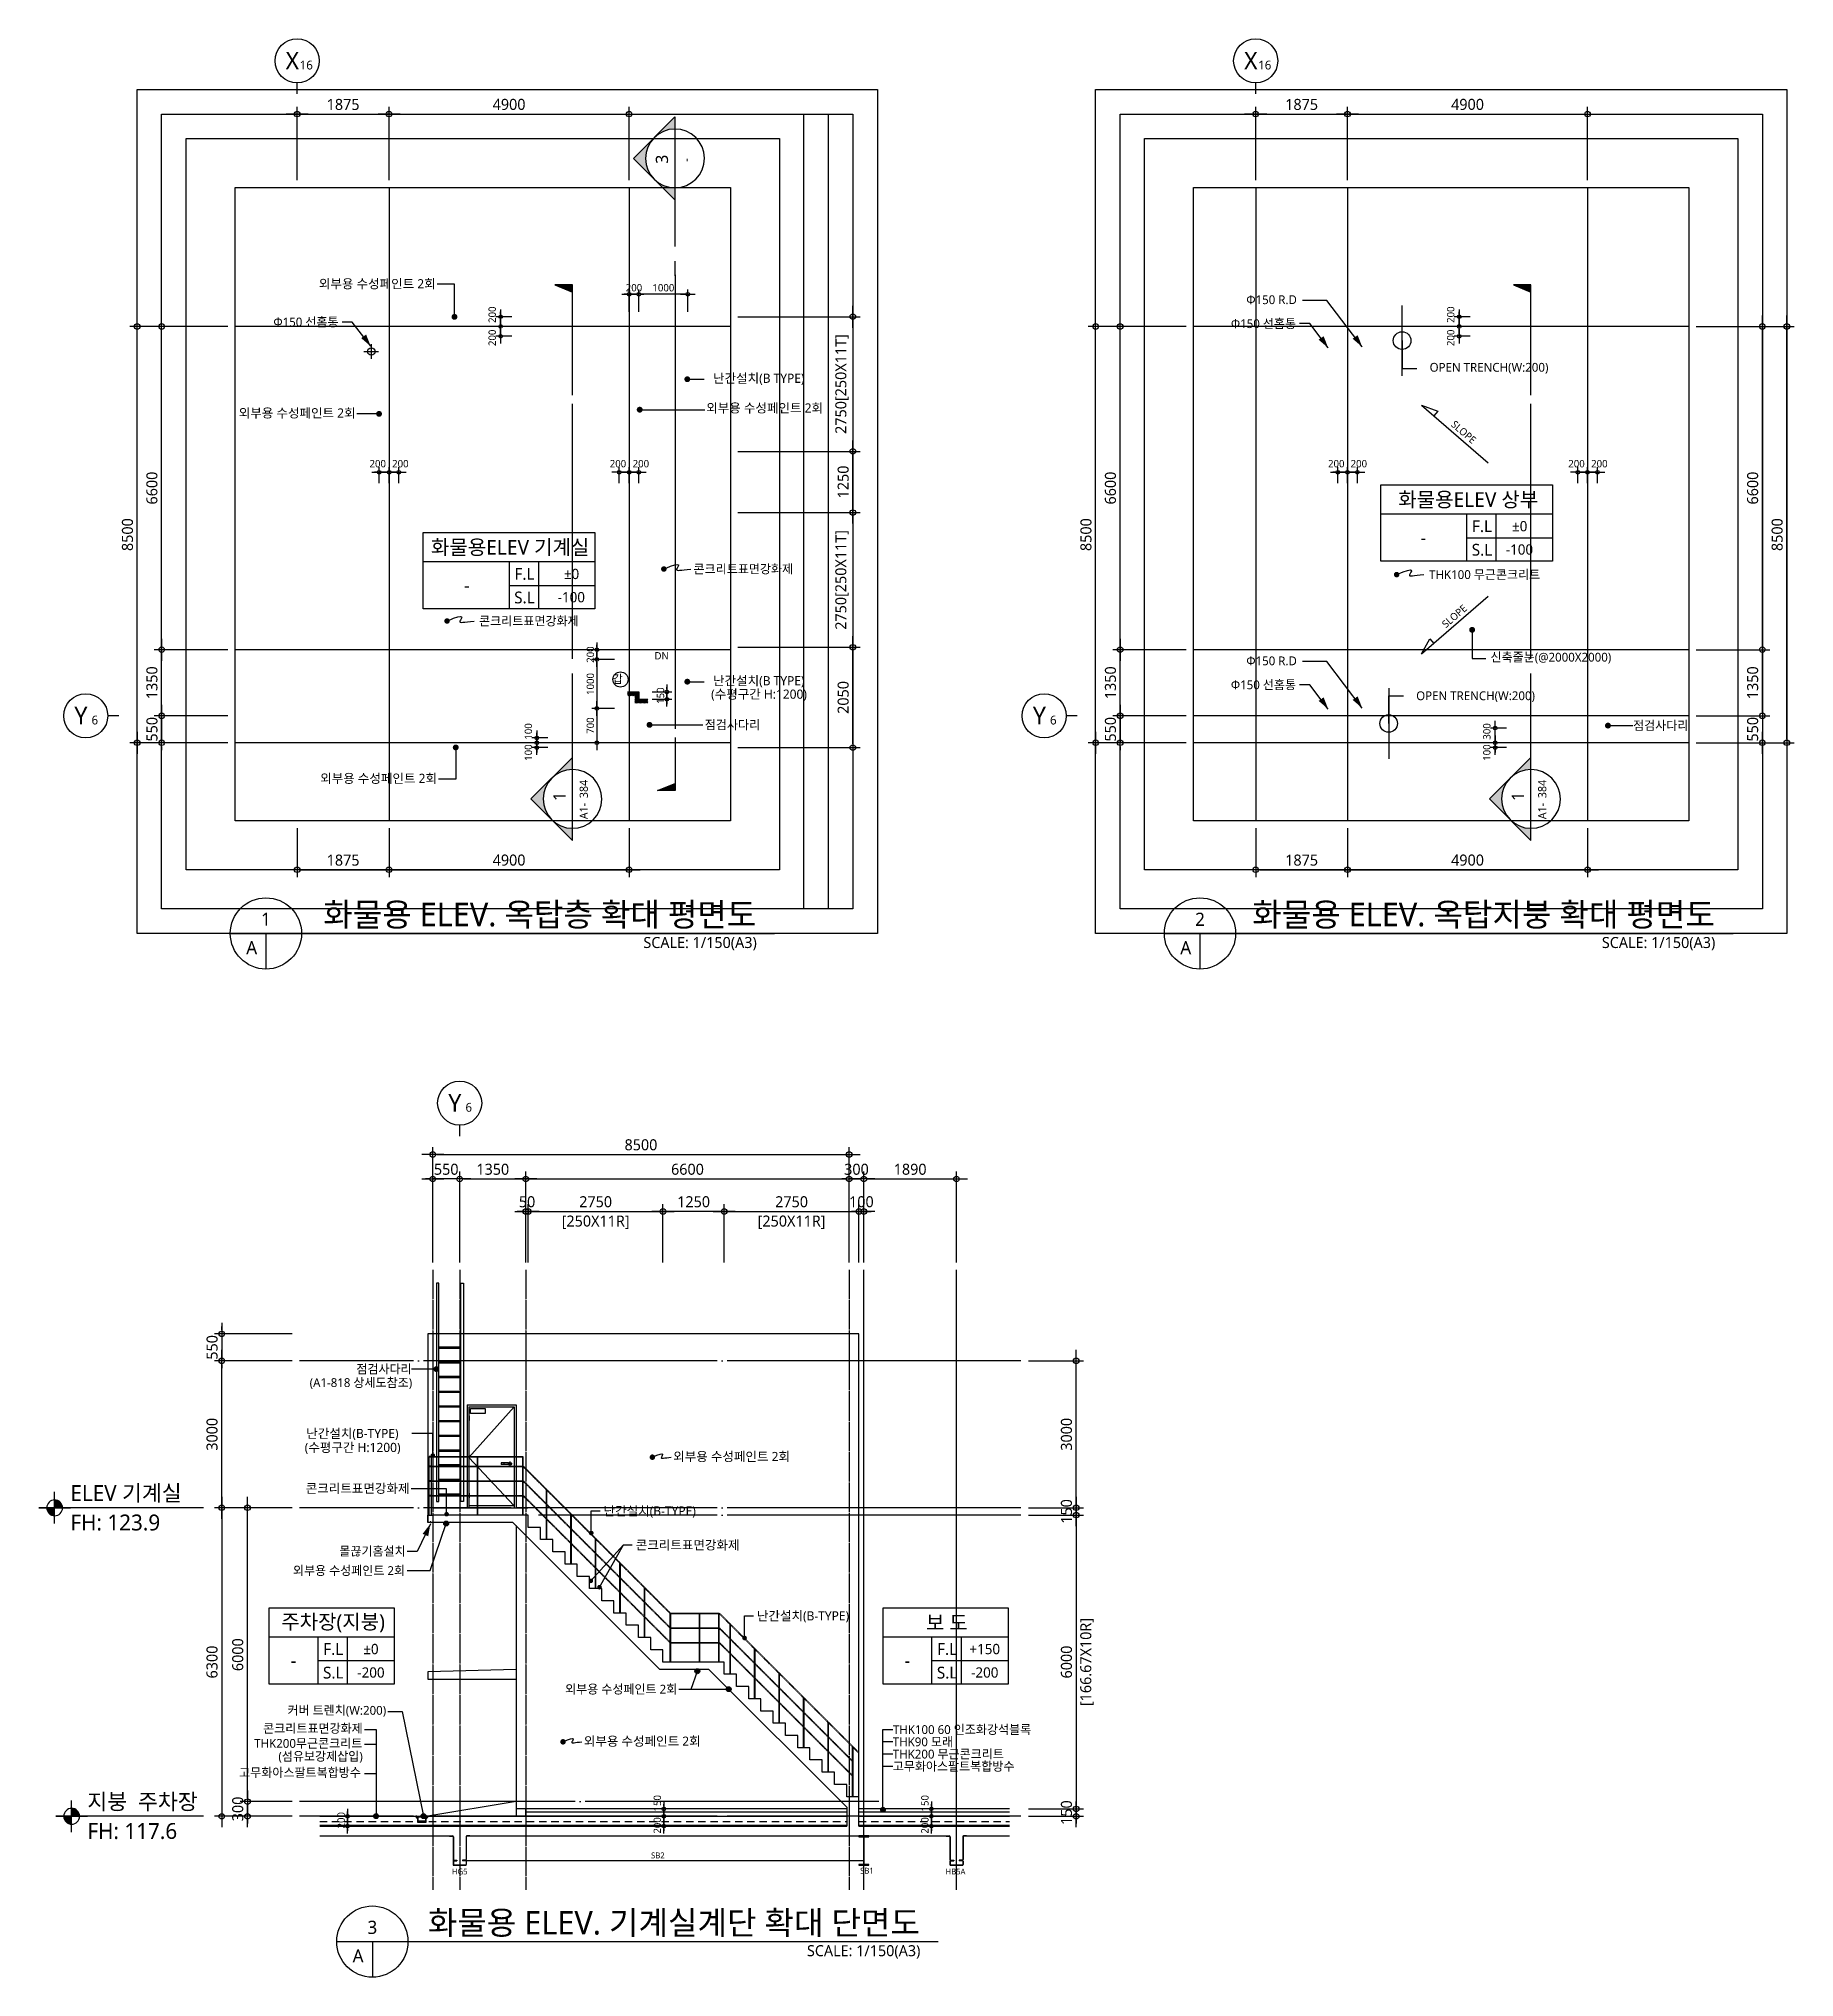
# Model space of a CAD drawing. Header units: millimetres. Extents: x -41190 to 206278, y 985 to 58902.
# Drawn here: x 64144 to 99978, y 1456 to 41039 of the extents above; entities that cross this region are included whole.
import ezdxf
from ezdxf.enums import TextEntityAlignment as Align

# ---------------------------------------------------------------- set-up
doc = ezdxf.new("R2010")
doc.units = ezdxf.units.MM
doc.header["$LTSCALE"] = 100
doc.header["$MEASUREMENT"] = 0
doc.header["$PDSIZE"] = -10
for name, pattern in [('-HID', [2.5, 1.5, -1]), ('CEN', [62, 60, -1, 0, -1]), ('HID', [2.5, 1.5, -1]), ('HIDDEN', [2, 1, -1]), ('HIDDEN2', [0.1875, 0.125, -0.0625])]:
    doc.linetypes.add(name, pattern=pattern)
doc.layers.get('0').update_dxf_attribs({"linetype": 'CONTINUOUS'})
doc.layers.get('Defpoints').update_dxf_attribs({"color": 171, "linetype": 'CONTINUOUS'})
for name, color, linetype in [('CEN(ST)', 1, 'CEN'), ('center(창호)', 1, 'CEN'), ('CON', 2, 'CONTINUOUS'), ('DOOR', 4, 'CONTINUOUS'), ('DOOR-ELE', 252, 'CONTINUOUS'), ('ELE-6', 8, 'CONTINUOUS'), ('ELE-8', 8, 'CONTINUOUS'), ('ELE3', 6, 'CONTINUOUS'), ('ELE9', 9, 'CONTINUOUS'), ('FIN', 8, 'CONTINUOUS'), ('FIN-5', 6, 'CONTINUOUS'), ('HF', 3, 'CONTINUOUS'), ('LED', 7, 'CONTINUOUS'), ('NDIM', 7, 'CONTINUOUS'), ('OPEN', 1, '-HID'), ('SASAC 도면번호', 6, 'CONTINUOUS'), ('STEEL', 5, 'CONTINUOUS'), ('SYM', 7, 'CONTINUOUS'), ('SYM(AXIS)', 7, 'CONTINUOUS'), ('TEXT', 3, 'CONTINUOUS'), ('TEXT(AXIS)', 2, 'CONTINUOUS'), ('TEXT(MIN)', 7, 'CONTINUOUS'), ('TEXT(NOTE小)', 1, 'CONTINUOUS'), ('TEXT(노트)', 7, 'CONTINUOUS'), ('TEXT(실명)', 3, 'CONTINUOUS'), ('TEXT-기입', 6, 'CONTINUOUS'), ('TITLE', 7, 'CONTINUOUS'), ('WIPEOUT', 7, 'CONTINUOUS'), ('wire-meshes', 1, 'CONTINUOUS'), ('방수', 8, 'HIDDEN')]:
    doc.layers.add(name, color=color, linetype=linetype)
doc.styles.add('CGS', font='cgse', dxfattribs={"bigfont": 'cgs'})
doc.styles.add('나눔바른고딕', font='NanumBarunGothic.ttf')
doc.dimstyles.new('NDIM 1200', dxfattribs={"dimscale": 75, "dimtxt": 3, "dimasz": 1, "dimexe": 2, "dimexo": 2, "dimgap": 1, "dimtad": 1, "dimdec": 0, "dimdsep": 46, "dimtxsty": 'CGS', "dimblk": 'DOT0', "dimcen": 1, "dimdle": 8, "dimclrd": 256, "dimclre": 256, "dimclrt": 256, "dimadec": 0, "dimazin": 0, "dimtfac": 1, "dimtdec": 0, "dimtix": 1, "dimtmove": 2, "dimatfit": 3, "dimldrblk": 'DOT0', "dimfxl": 1, "dimtolj": 1, "dimtzin": 0, "dimlwd": -1, "dimlwe": -1, "dimarcsym": 0})

msp = doc.modelspace()

# ---------------------------------------------------------------- texts
at = {"layer": 'TEXT', "style": '나눔바른고딕'}
for s, height, p in [('3', 250, (76988.6, 38485.7)), ('-', 166.7, (77444, 38527.7)), ('384', 166.67, (75351.6, 25533.5)), ('384', 166.67, (94917.8, 25533.5)), ('1', 250, (74896.3, 25473.9)), ('A1-', 166.67, (75351.7, 25103.1)), ('1', 250, (94462.5, 25473.9)), ('A1-', 166.67, (94917.9, 25103.1))]:
    msp.add_text(s, height=height, rotation=90, dxfattribs=at).set_placement(p)
for s, p in [('화물용 ELEV. 옥탑층 확대 평면도', (78792.3, 23155.2)), ('화물용 ELEV. 옥탑지붕 확대 평면도', (98358.5, 23155.2)), ('화물용 ELEV. 기계실계단 확대 단면도', (82131.6, 2568.3))]:
    msp.add_text(s, height=480, dxfattribs=at).set_placement(p, align=Align.MIDDLE_RIGHT)
for s, p in [('1', (68780.9, 23060.7)), ('2', (87848.2, 23060.7)), ('A', (68490, 22478.9)), ('A', (87557.3, 22478.9)), ('3', (70952.9, 2473.7)), ('A', (70662, 1891.9))]:
    msp.add_text(s, height=270, dxfattribs=at).set_placement(p, align=Align.MIDDLE)
for p in [(78801, 22697), (98367.2, 22697), (82140.3, 2110.1)]:
    msp.add_text('SCALE: 1/150(A3)', height=225, dxfattribs=at).set_placement(p, align=Align.TOP_RIGHT)
at = {"layer": 'TEXT(AXIS)', "style": '나눔바른고딕'}
for s, height, p in [('X', 360, (69320.1, 40592.3)), ('X', 360, (88886.3, 40592.3)), ('16', 180, (69604.6, 40502.3)), ('16', 180, (89170.8, 40502.3)), ('Y', 360, (65003.1, 27217.3)), ('Y', 360, (84569.3, 27217.3)), ('6', 180, (65287.5, 27127.3)), ('6', 180, (84853.7, 27127.3)), ('Y', 360, (72637.1, 19308.8)), ('6', 180, (72921.6, 19218.8))]:
    msp.add_text(s, height=height, dxfattribs=at).set_placement(p, align=Align.MIDDLE)
for s, p in [('ELEV 기계실', (64788.8, 11341.7)), ('FH: 123.9', (64788.8, 10741.7)), ('지붕  주차장', (65135.7, 5041.7)), ('FH: 117.6', (65135.7, 4441.7))]:
    msp.add_text(s, height=324, dxfattribs=at).set_placement(p, align=Align.MIDDLE_LEFT)
at = {"layer": 'TEXT(MIN)', "style": '나눔바른고딕'}
for s, p in [('Φ150 R.D', (88794.1, 35711)), ('콘크리트표면강화제', (77509.1, 30211.4)), ('콘크리트표면강화제', (73131.8, 29149.3)), ('신축줄눈(@2000X2000)', (93778.4, 28410.6)), ('Φ150 R.D', (88794.1, 28336)), ('몰끊기홈설치', (70278.8, 10154.7)), ('THK90 모래', (81576.7, 6261.9)), ('THK100 60 인조화강석블록', (81579.6, 6511.9)), ('THK200 무근콘크리트', (81576.7, 6011.9)), ('고무화아스팔트복합방수', (81576.7, 5761.9))]:
    msp.add_text(s, height=180, dxfattribs=at).set_placement(p, align=Align.MIDDLE_LEFT)
for s, p in [('Φ150 선홈통', (70262.6, 35255.4)), ('Φ150 선홈통', (89808.3, 35222)), ('OPEN TRENCH(W:200)', (94960.7, 34330.2)), ('THK100 무근콘크리트', (94793.1, 30097.5)), ('Φ150 선홈통', (89808.3, 27847)), ('OPEN TRENCH(W:200)', (94686.5, 27623.6)), ('점검사다리', (78868.7, 27028.8)), ('점검사다리', (97817.4, 27014.3)), ('점검사다리', (71755.5, 13873.7)), ('(A1-818 상세도참조)', (71766.3, 13597.3)), ('외부용 수성페인트 2회', (71620.7, 9758.6)), ('외부용 수성페인트 2회', (77176.7, 7336.8)), ('커버 트렌치(W:200)', (71235.1, 6905.1)), ('THK200무근콘크리트', (70748.8, 6230.3)), ('콘크리트표면강화제', (70756.6, 6535.7)), ('(섬유보강제삽입)', (70757.4, 5966.4)), ('고무화아스팔트복합방수', (70719, 5634.8))]:
    msp.add_text(s, height=180, dxfattribs=at).set_placement(p, align=Align.MIDDLE_RIGHT)
for rotation, p in [(319.26105, (93007.3, 33200.6)), (40.82766, (92818.3, 29055.1))]:
    msp.add_text('SLOPE', height=150, rotation=rotation, dxfattribs=at).set_placement(p, align=Align.MIDDLE_LEFT)
msp.add_text('DN', height=150, dxfattribs=at).set_placement((76858.2, 28439.5), align=Align.MIDDLE_CENTER)
at = {"layer": 'TEXT(노트)', "style": '나눔바른고딕'}
for s, p in [('외부용 수성페인트 2회', (72245.8, 36036.2)), ('난간설치(B TYPE)', (79775.4, 34106.9)), ('외부용 수성페인트 2회', (70609.9, 33397.8)), ('외부용 수성페인트 2회', (80153.3, 33500.4)), ('(수평구간 H:1200)', (79824.6, 27655.9)), ('난간설치(B TYPE)', (79775.4, 27930.5)), ('외부용 수성페인트 2회', (72272.3, 25936.4)), ('외부용 수성페인트 2회', (79478.6, 12088.4)), ('외부용 수성페인트 2회', (77654.4, 6275.7))]:
    msp.add_text(s, height=187.5, dxfattribs=at).set_placement(p, align=Align.MIDDLE_RIGHT)
for s, height, p in [('난간설치(B-TYPE)', 187.5, (69604.4, 12559.9)), ('(수평구간 H:1200)', 187.5, (69572.6, 12274.1)), ('SB2', 120, (76643.2, 3942.9)), ('HG5', 120, (72576.2, 3615)), ('SB1', 120, (80910.7, 3629.9)), ('HB5A', 120, (82652.7, 3615))]:
    msp.add_text(s, height=height, dxfattribs=at).set_placement(p, align=Align.MIDDLE_LEFT)
for s, p in [('콘크리트표면강화제', (69593, 11438.4)), ('난간설치(B-TYPE)', (75674.1, 10976.7)), ('콘크리트표면강화제', (76330.6, 10282.6)), ('난간설치(B-TYPE)', (78803, 8834.6))]:
    msp.add_text(s, height=187.5, rotation=360, dxfattribs=at).set_placement(p, align=Align.MIDDLE_LEFT)
at = {"layer": 'TEXT(실명)', "style": '나눔바른고딕'}
for s, p in [('화물용ELEV 상부', (93324.3, 31633.8)), ('화물용ELEV 기계실', (73766.2, 30659.5)), ('주차장(지붕)', (70150.9, 8700.2)), ('보 도', (82681.4, 8700.2))]:
    msp.add_text(s, height=300, dxfattribs=at).set_placement(p, align=Align.MIDDLE)
at = {"layer": 'TEXT-기입', "style": '나눔바른고딕'}
for s, p in [('±0', (94374.3, 31085.9)), ('±0', (75019.1, 30111.6)), ('±0', (70924.2, 8157.4)), ('+150', (83454.7, 8157.4)), ('-200', (70924.4, 7678.3)), ('-200', (83454.9, 7678.3))]:
    msp.add_text(s, height=210, dxfattribs=at).set_placement(p, align=Align.MIDDLE)
for s, height, p in [('-', 270, (92408.3, 30850.4)), ('-100', 210, (94369.7, 30610.4)), ('-', 270, (72882.8, 29876.1)), ('-100', 210, (75014.5, 29636.1)), ('-', 270, (69344.6, 7921.9)), ('-', 270, (81875.1, 7921.9))]:
    msp.add_text(s, height=height, dxfattribs=at).set_placement(p, align=Align.MIDDLE_CENTER)

# ---------------------------------------------------------------- blocks, each defined once
blk = doc.blocks.new('A$C2F20087E')
at = {"layer": 'SYM(AXIS)'}
blk.add_line((600, 0), (600, 300), dxfattribs=at)
blk.add_circle((600, 900), 600, dxfattribs=at)
blk = doc.blocks.new('DOT0')
blk.add_line((-3, 0), (3, 0))
at = {"color": 6}
blk.add_circle((0, 0), 0.75, dxfattribs=at)
blk = doc.blocks.new('*D151')
at = {"layer": 'Defpoints', "color": 0, "ltscale": 0.4, "transparency": 16777216}
for p in [(66652, 35164), (68152, 35164), (68152, 28564)]:
    blk.add_point(p, dxfattribs=at)
at = {"layer": 'NDIM', "ltscale": 0.4, "transparency": 16777216}
for p, q in [((68002, 35164), (66502, 35164)), ((66652, 28639), (66652, 35089)), ((68002, 28564), (66502, 28564))]:
    blk.add_line(p, q, dxfattribs=at)
at = {"layer": 'NDIM', "ltscale": 0.4, "transparency": 16777216, "xscale": 75, "yscale": 75, "zscale": 75}
for p, rotation in [((66652, 35164), 90), ((66652, 28564), 270)]:
    blk.add_blockref('DOT0', p, dxfattribs=dict(at, rotation=rotation))
at = {"layer": 'NDIM', "ltscale": 0.4, "transparency": 16777216, "insert": (66454, 31864), "char_height": 225, "attachment_point": 5, "rotation": 90, "style": '나눔바른고딕'}
blk.add_mtext('\\A1;6600', dxfattribs=at)
blk = doc.blocks.new('*D152')
at = {"layer": 'Defpoints', "color": 0, "ltscale": 0.4, "transparency": 16777216}
for p in [(66652, 28564), (68152, 28564), (68152, 27214)]:
    blk.add_point(p, dxfattribs=at)
at = {"layer": 'NDIM', "ltscale": 0.4, "transparency": 16777216}
for p, q in [((68002, 28564), (66502, 28564)), ((66652, 27289), (66652, 28489)), ((68002, 27214), (66502, 27214))]:
    blk.add_line(p, q, dxfattribs=at)
at = {"layer": 'NDIM', "ltscale": 0.4, "transparency": 16777216, "xscale": 75, "yscale": 75, "zscale": 75}
for p, rotation in [((66652, 28564), 90), ((66652, 27214), 270)]:
    blk.add_blockref('DOT0', p, dxfattribs=dict(at, rotation=rotation))
at = {"layer": 'NDIM', "ltscale": 0.4, "transparency": 16777216, "insert": (66454, 27889), "char_height": 225, "attachment_point": 5, "rotation": 90, "style": '나눔바른고딕'}
blk.add_mtext('\\A1;1350', dxfattribs=at)
blk = doc.blocks.new('*D153')
at = {"layer": 'Defpoints', "color": 0, "ltscale": 0.4, "transparency": 16777216}
for p in [(66152, 35164), (68152, 35164), (68152, 26664)]:
    blk.add_point(p, dxfattribs=at)
at = {"layer": 'NDIM', "ltscale": 0.4, "transparency": 16777216}
for p, q in [((68002, 35164), (66002, 35164)), ((66152, 26739), (66152, 35089)), ((68002, 26664), (66002, 26664))]:
    blk.add_line(p, q, dxfattribs=at)
at = {"layer": 'NDIM', "ltscale": 0.4, "transparency": 16777216, "xscale": 75, "yscale": 75, "zscale": 75}
for p, rotation in [((66152, 35164), 90), ((66152, 26664), 270)]:
    blk.add_blockref('DOT0', p, dxfattribs=dict(at, rotation=rotation))
at = {"layer": 'NDIM', "ltscale": 0.4, "transparency": 16777216, "insert": (65955, 30914), "char_height": 225, "attachment_point": 5, "rotation": 90, "style": '나눔바른고딕'}
blk.add_mtext('\\A1;8500', dxfattribs=at)
blk = doc.blocks.new('*D154')
at = {"layer": 'Defpoints', "color": 0, "ltscale": 0.4, "transparency": 16777216}
for p in [(71294, 25070), (76194, 25070), (76194, 24070)]:
    blk.add_point(p, dxfattribs=at)
at = {"layer": 'NDIM', "ltscale": 0.4, "transparency": 16777216}
for p, q in [((71294, 24920), (71294, 23920)), ((76194, 24920), (76194, 23920)), ((71369, 24070), (76119, 24070))]:
    blk.add_line(p, q, dxfattribs=at)
at = {"layer": 'NDIM', "ltscale": 0.4, "transparency": 16777216, "xscale": 75, "yscale": 75, "zscale": 75, "rotation": 180}
blk.add_blockref('DOT0', (71294, 24070), dxfattribs=at)
at = {"layer": 'NDIM', "ltscale": 0.4, "transparency": 16777216, "xscale": 75, "yscale": 75, "zscale": 75}
blk.add_blockref('DOT0', (76194, 24070), dxfattribs=at)
at = {"layer": 'NDIM', "ltscale": 0.4, "transparency": 16777216, "insert": (73744, 24267), "char_height": 225, "attachment_point": 5, "style": '나눔바른고딕'}
blk.add_mtext('\\A1;4900', dxfattribs=at)
blk = doc.blocks.new('*D155')
at = {"layer": 'Defpoints', "color": 0, "ltscale": 0.4, "transparency": 16777216}
for p in [(69419, 25070), (71294, 25070), (71294, 24070)]:
    blk.add_point(p, dxfattribs=at)
at = {"layer": 'NDIM', "ltscale": 0.4, "transparency": 16777216}
for p, q in [((69419, 24920), (69419, 23920)), ((71294, 24920), (71294, 23920)), ((69494, 24070), (71219, 24070))]:
    blk.add_line(p, q, dxfattribs=at)
at = {"layer": 'NDIM', "ltscale": 0.4, "transparency": 16777216, "xscale": 75, "yscale": 75, "zscale": 75, "rotation": 180}
blk.add_blockref('DOT0', (69419, 24070), dxfattribs=at)
at = {"layer": 'NDIM', "ltscale": 0.4, "transparency": 16777216, "xscale": 75, "yscale": 75, "zscale": 75}
blk.add_blockref('DOT0', (71294, 24070), dxfattribs=at)
at = {"layer": 'NDIM', "ltscale": 0.4, "transparency": 16777216, "insert": (70356, 24266), "char_height": 225, "attachment_point": 5, "style": '나눔바른고딕'}
blk.add_mtext('\\A1;1875', dxfattribs=at)
blk = doc.blocks.new('*D156')
at = {"layer": 'Defpoints', "color": 0, "ltscale": 0.4, "transparency": 16777216}
for p in [(76194, 39501), (71294, 38001), (76194, 38001)]:
    blk.add_point(p, dxfattribs=at)
at = {"layer": 'NDIM', "ltscale": 0.4, "transparency": 16777216}
for p, q in [((71294, 38151), (71294, 39651)), ((76194, 38151), (76194, 39651)), ((71369, 39501), (76119, 39501))]:
    blk.add_line(p, q, dxfattribs=at)
at = {"layer": 'NDIM', "ltscale": 0.4, "transparency": 16777216, "xscale": 75, "yscale": 75, "zscale": 75, "rotation": 180}
blk.add_blockref('DOT0', (71294, 39501), dxfattribs=at)
at = {"layer": 'NDIM', "ltscale": 0.4, "transparency": 16777216, "xscale": 75, "yscale": 75, "zscale": 75}
blk.add_blockref('DOT0', (76194, 39501), dxfattribs=at)
at = {"layer": 'NDIM', "ltscale": 0.4, "transparency": 16777216, "insert": (73744, 39698), "char_height": 225, "attachment_point": 5, "style": '나눔바른고딕'}
blk.add_mtext('\\A1;4900', dxfattribs=at)
blk = doc.blocks.new('*D157')
at = {"layer": 'Defpoints', "color": 0, "ltscale": 0.4, "transparency": 16777216}
for p in [(71294, 39501), (69419, 38001), (71294, 38001)]:
    blk.add_point(p, dxfattribs=at)
at = {"layer": 'NDIM', "ltscale": 0.4, "transparency": 16777216}
for p, q in [((69419, 38151), (69419, 39651)), ((71294, 38151), (71294, 39651)), ((69494, 39501), (71219, 39501))]:
    blk.add_line(p, q, dxfattribs=at)
at = {"layer": 'NDIM', "ltscale": 0.4, "transparency": 16777216, "xscale": 75, "yscale": 75, "zscale": 75, "rotation": 180}
blk.add_blockref('DOT0', (69419, 39501), dxfattribs=at)
at = {"layer": 'NDIM', "ltscale": 0.4, "transparency": 16777216, "xscale": 75, "yscale": 75, "zscale": 75}
blk.add_blockref('DOT0', (71294, 39501), dxfattribs=at)
at = {"layer": 'NDIM', "ltscale": 0.4, "transparency": 16777216, "insert": (70356, 39697), "char_height": 225, "attachment_point": 5, "style": '나눔바른고딕'}
blk.add_mtext('\\A1;1875', dxfattribs=at)
blk = doc.blocks.new('*D158')
at = {"layer": 'Defpoints', "color": 0, "ltscale": 0.4, "transparency": 16777216}
for p in [(71094, 32189), (71094, 31864), (71294, 31864)]:
    blk.add_point(p, dxfattribs=at)
at = {"layer": 'NDIM', "ltscale": 0.4, "transparency": 16777216}
for p, q in [((71044, 32189), (70994, 32189)), ((71094, 31964), (71094, 32289)), ((71294, 32189), (71094, 32189)), ((71294, 31964), (71294, 32289)), ((71344, 32189), (71394, 32189))]:
    blk.add_line(p, q, dxfattribs=at)
at = {"layer": 'NDIM', "ltscale": 0.4, "transparency": 16777216, "xscale": 50, "yscale": 50, "zscale": 50}
blk.add_blockref('DOT0', (71094, 32189), dxfattribs=at)
at = {"layer": 'NDIM', "ltscale": 0.4, "transparency": 16777216, "xscale": 50, "yscale": 50, "zscale": 50, "rotation": 180}
blk.add_blockref('DOT0', (71294, 32189), dxfattribs=at)
at = {"layer": 'NDIM', "ltscale": 0.4, "transparency": 16777216, "insert": (71063, 32362), "char_height": 150, "attachment_point": 5, "style": '나눔바른고딕'}
blk.add_mtext('\\A1;200', dxfattribs=at)
blk = doc.blocks.new('*D159')
at = {"layer": 'Defpoints', "color": 0, "ltscale": 0.4, "transparency": 16777216}
for p in [(71494, 32189), (71294, 31864), (71494, 31864)]:
    blk.add_point(p, dxfattribs=at)
at = {"layer": 'NDIM', "ltscale": 0.4, "transparency": 16777216}
for p, q in [((71294, 31964), (71294, 32289)), ((71344, 32189), (71444, 32189)), ((71494, 31964), (71494, 32289))]:
    blk.add_line(p, q, dxfattribs=at)
at = {"layer": 'NDIM', "ltscale": 0.4, "transparency": 16777216, "xscale": 50, "yscale": 50, "zscale": 50, "rotation": 180}
blk.add_blockref('DOT0', (71294, 32189), dxfattribs=at)
at = {"layer": 'NDIM', "ltscale": 0.4, "transparency": 16777216, "xscale": 50, "yscale": 50, "zscale": 50}
blk.add_blockref('DOT0', (71494, 32189), dxfattribs=at)
at = {"layer": 'NDIM', "ltscale": 0.4, "transparency": 16777216, "insert": (71525, 32362), "char_height": 150, "attachment_point": 5, "style": '나눔바른고딕'}
blk.add_mtext('\\A1;200', dxfattribs=at)
blk = doc.blocks.new('*D160')
at = {"layer": 'Defpoints', "color": 0, "ltscale": 0.4, "transparency": 16777216}
for p in [(76394, 32189), (76194, 31864), (76394, 31864)]:
    blk.add_point(p, dxfattribs=at)
at = {"layer": 'NDIM', "ltscale": 0.4, "transparency": 16777216}
for p, q in [((76194, 31964), (76194, 32289)), ((76244, 32189), (76344, 32189)), ((76394, 31964), (76394, 32289))]:
    blk.add_line(p, q, dxfattribs=at)
at = {"layer": 'NDIM', "ltscale": 0.4, "transparency": 16777216, "xscale": 50, "yscale": 50, "zscale": 50, "rotation": 180}
blk.add_blockref('DOT0', (76194, 32189), dxfattribs=at)
at = {"layer": 'NDIM', "ltscale": 0.4, "transparency": 16777216, "xscale": 50, "yscale": 50, "zscale": 50}
blk.add_blockref('DOT0', (76394, 32189), dxfattribs=at)
at = {"layer": 'NDIM', "ltscale": 0.4, "transparency": 16777216, "insert": (76435, 32362), "char_height": 150, "attachment_point": 5, "style": '나눔바른고딕'}
blk.add_mtext('\\A1;200', dxfattribs=at)
blk = doc.blocks.new('*D161')
at = {"layer": 'Defpoints', "color": 0, "ltscale": 0.4, "transparency": 16777216}
for p in [(75994, 32189), (75994, 31864), (76194, 31864)]:
    blk.add_point(p, dxfattribs=at)
at = {"layer": 'NDIM', "ltscale": 0.4, "transparency": 16777216}
for p, q in [((75994, 31964), (75994, 32289)), ((76144, 32189), (76044, 32189)), ((76194, 31964), (76194, 32289))]:
    blk.add_line(p, q, dxfattribs=at)
at = {"layer": 'NDIM', "ltscale": 0.4, "transparency": 16777216, "xscale": 50, "yscale": 50, "zscale": 50, "rotation": 180}
blk.add_blockref('DOT0', (75994, 32189), dxfattribs=at)
at = {"layer": 'NDIM', "ltscale": 0.4, "transparency": 16777216, "xscale": 50, "yscale": 50, "zscale": 50}
blk.add_blockref('DOT0', (76194, 32189), dxfattribs=at)
at = {"layer": 'NDIM', "ltscale": 0.4, "transparency": 16777216, "insert": (75967, 32362), "char_height": 150, "attachment_point": 5, "style": '나눔바른고딕'}
blk.add_mtext('\\A1;200', dxfattribs=at)
blk = doc.blocks.new('*D162')
at = {"layer": 'Defpoints', "color": 0, "ltscale": 0.4, "transparency": 16777216}
for p in [(73572, 35364), (73898, 35364), (73898, 35164)]:
    blk.add_point(p, dxfattribs=at)
at = {"layer": 'NDIM', "ltscale": 0.4, "transparency": 16777216}
for p, q in [((73798, 35364), (73472, 35364)), ((73572, 35414), (73572, 35464)), ((73572, 35164), (73572, 35364)), ((73798, 35164), (73472, 35164)), ((73572, 35114), (73572, 35064))]:
    blk.add_line(p, q, dxfattribs=at)
at = {"layer": 'NDIM', "ltscale": 0.4, "transparency": 16777216, "xscale": 50, "yscale": 50, "zscale": 50}
for p, rotation in [((73572, 35364), 270), ((73572, 35164), 90)]:
    blk.add_blockref('DOT0', p, dxfattribs=dict(at, rotation=rotation))
at = {"layer": 'NDIM', "ltscale": 0.4, "transparency": 16777216, "insert": (73400, 35405), "char_height": 150, "attachment_point": 5, "rotation": 90, "style": '나눔바른고딕'}
blk.add_mtext('\\A1;200', dxfattribs=at)
blk = doc.blocks.new('*D163')
at = {"layer": 'Defpoints', "color": 0, "ltscale": 0.4, "transparency": 16777216}
for p in [(73572, 34964), (73898, 35164), (73898, 34964)]:
    blk.add_point(p, dxfattribs=at)
at = {"layer": 'NDIM', "ltscale": 0.4, "transparency": 16777216}
for p, q in [((73798, 35164), (73472, 35164)), ((73798, 34964), (73472, 34964)), ((73572, 35114), (73572, 35014))]:
    blk.add_line(p, q, dxfattribs=at)
at = {"layer": 'NDIM', "ltscale": 0.4, "transparency": 16777216, "xscale": 50, "yscale": 50, "zscale": 50}
for p, rotation in [((73572, 35164), 90), ((73572, 34964), 270)]:
    blk.add_blockref('DOT0', p, dxfattribs=dict(at, rotation=rotation))
at = {"layer": 'NDIM', "ltscale": 0.4, "transparency": 16777216, "insert": (73400, 34933), "char_height": 150, "attachment_point": 5, "rotation": 90, "style": '나눔바른고딕'}
blk.add_mtext('\\A1;200', dxfattribs=at)
blk = doc.blocks.new('*D164')
at = {"layer": 'Defpoints', "color": 0, "ltscale": 0.4, "transparency": 16777216}
for p in [(74310, 26564), (74635, 26664), (74635, 26564)]:
    blk.add_point(p, dxfattribs=at)
at = {"layer": 'NDIM', "ltscale": 0.4, "transparency": 16777216}
for p, q in [((74535, 26664), (74210, 26664)), ((74535, 26564), (74210, 26564)), ((74310, 26714), (74310, 26764)), ((74310, 26664), (74310, 26564)), ((74310, 26514), (74310, 26464))]:
    blk.add_line(p, q, dxfattribs=at)
at = {"layer": 'NDIM', "ltscale": 0.4, "transparency": 16777216, "xscale": 50, "yscale": 50, "zscale": 50}
for p, rotation in [((74310, 26664), 270), ((74310, 26564), 90)]:
    blk.add_blockref('DOT0', p, dxfattribs=dict(at, rotation=rotation))
at = {"layer": 'NDIM', "ltscale": 0.4, "transparency": 16777216, "insert": (74138, 26463), "char_height": 150, "attachment_point": 5, "rotation": 90, "style": '나눔바른고딕'}
blk.add_mtext('\\A1;100', dxfattribs=at)
blk = doc.blocks.new('*D165')
at = {"layer": 'Defpoints', "color": 0, "ltscale": 0.4, "transparency": 16777216}
for p in [(74310, 26764), (74635, 26764), (74635, 26664)]:
    blk.add_point(p, dxfattribs=at)
at = {"layer": 'NDIM', "ltscale": 0.4, "transparency": 16777216}
for p, q in [((74535, 26764), (74210, 26764)), ((74535, 26664), (74210, 26664)), ((74310, 26814), (74310, 26864)), ((74310, 26664), (74310, 26764)), ((74310, 26614), (74310, 26564))]:
    blk.add_line(p, q, dxfattribs=at)
at = {"layer": 'NDIM', "ltscale": 0.4, "transparency": 16777216, "xscale": 50, "yscale": 50, "zscale": 50}
for p, rotation in [((74310, 26764), 270), ((74310, 26664), 90)]:
    blk.add_blockref('DOT0', p, dxfattribs=dict(at, rotation=rotation))
at = {"layer": 'NDIM', "ltscale": 0.4, "transparency": 16777216, "insert": (74138, 26895), "char_height": 150, "attachment_point": 5, "rotation": 90, "style": '나눔바른고딕'}
blk.add_mtext('\\A1;100', dxfattribs=at)
blk = doc.blocks.new('갑종방화문표기')
at = {"layer": 'TEXT(NOTE小)'}
blk.add_circle((0, 0), 150, dxfattribs=at)
at = {"layer": 'TEXT(NOTE小)', "style": '나눔바른고딕'}
blk.add_text('갑', height=160, dxfattribs=at).set_placement((-53, 7), align=Align.MIDDLE_CENTER)
blk = doc.blocks.new('A$C002E7D50')
at = {"layer": 'SYM'}
for p, q in [((7200, 0), (0, 0)), ((7200, 0), (5878, 499)), ((5878, 499), (5878, 0))]:
    blk.add_line(p, q, dxfattribs=at)
blk = doc.blocks.new('*D256')
at = {"layer": 'Defpoints', "color": 0, "ltscale": 0.4, "transparency": 16777216}
for p in [(90860, 25070), (95760, 25070), (95760, 24070)]:
    blk.add_point(p, dxfattribs=at)
at = {"layer": 'NDIM', "ltscale": 0.4, "transparency": 16777216}
for p, q in [((90860, 24920), (90860, 23920)), ((95760, 24920), (95760, 23920)), ((90935, 24070), (95685, 24070))]:
    blk.add_line(p, q, dxfattribs=at)
at = {"layer": 'NDIM', "ltscale": 0.4, "transparency": 16777216, "xscale": 75, "yscale": 75, "zscale": 75, "rotation": 180}
blk.add_blockref('DOT0', (90860, 24070), dxfattribs=at)
at = {"layer": 'NDIM', "ltscale": 0.4, "transparency": 16777216, "xscale": 75, "yscale": 75, "zscale": 75}
blk.add_blockref('DOT0', (95760, 24070), dxfattribs=at)
at = {"layer": 'NDIM', "ltscale": 0.4, "transparency": 16777216, "insert": (93310, 24267), "char_height": 225, "attachment_point": 5, "style": '나눔바른고딕'}
blk.add_mtext('\\A1;4900', dxfattribs=at)
blk = doc.blocks.new('*D257')
at = {"layer": 'Defpoints', "color": 0, "ltscale": 0.4, "transparency": 16777216}
for p in [(88985, 25070), (90860, 25070), (90860, 24070)]:
    blk.add_point(p, dxfattribs=at)
at = {"layer": 'NDIM', "ltscale": 0.4, "transparency": 16777216}
for p, q in [((88985, 24920), (88985, 23920)), ((90860, 24920), (90860, 23920)), ((89060, 24070), (90785, 24070))]:
    blk.add_line(p, q, dxfattribs=at)
at = {"layer": 'NDIM', "ltscale": 0.4, "transparency": 16777216, "xscale": 75, "yscale": 75, "zscale": 75, "rotation": 180}
blk.add_blockref('DOT0', (88985, 24070), dxfattribs=at)
at = {"layer": 'NDIM', "ltscale": 0.4, "transparency": 16777216, "xscale": 75, "yscale": 75, "zscale": 75}
blk.add_blockref('DOT0', (90860, 24070), dxfattribs=at)
at = {"layer": 'NDIM', "ltscale": 0.4, "transparency": 16777216, "insert": (89923, 24266), "char_height": 225, "attachment_point": 5, "style": '나눔바른고딕'}
blk.add_mtext('\\A1;1875', dxfattribs=at)
blk = doc.blocks.new('*D258')
at = {"layer": 'Defpoints', "color": 0, "ltscale": 0.4, "transparency": 16777216}
for p in [(95760, 39501), (90860, 38001), (95760, 38001)]:
    blk.add_point(p, dxfattribs=at)
at = {"layer": 'NDIM', "ltscale": 0.4, "transparency": 16777216}
for p, q in [((90860, 38151), (90860, 39651)), ((95760, 38151), (95760, 39651)), ((90935, 39501), (95685, 39501))]:
    blk.add_line(p, q, dxfattribs=at)
at = {"layer": 'NDIM', "ltscale": 0.4, "transparency": 16777216, "xscale": 75, "yscale": 75, "zscale": 75, "rotation": 180}
blk.add_blockref('DOT0', (90860, 39501), dxfattribs=at)
at = {"layer": 'NDIM', "ltscale": 0.4, "transparency": 16777216, "xscale": 75, "yscale": 75, "zscale": 75}
blk.add_blockref('DOT0', (95760, 39501), dxfattribs=at)
at = {"layer": 'NDIM', "ltscale": 0.4, "transparency": 16777216, "insert": (93310, 39698), "char_height": 225, "attachment_point": 5, "style": '나눔바른고딕'}
blk.add_mtext('\\A1;4900', dxfattribs=at)
blk = doc.blocks.new('*D259')
at = {"layer": 'Defpoints', "color": 0, "ltscale": 0.4, "transparency": 16777216}
for p in [(90860, 39501), (88985, 38001), (90860, 38001)]:
    blk.add_point(p, dxfattribs=at)
at = {"layer": 'NDIM', "ltscale": 0.4, "transparency": 16777216}
for p, q in [((88985, 38151), (88985, 39651)), ((90860, 38151), (90860, 39651)), ((89060, 39501), (90785, 39501))]:
    blk.add_line(p, q, dxfattribs=at)
at = {"layer": 'NDIM', "ltscale": 0.4, "transparency": 16777216, "xscale": 75, "yscale": 75, "zscale": 75, "rotation": 180}
blk.add_blockref('DOT0', (88985, 39501), dxfattribs=at)
at = {"layer": 'NDIM', "ltscale": 0.4, "transparency": 16777216, "xscale": 75, "yscale": 75, "zscale": 75}
blk.add_blockref('DOT0', (90860, 39501), dxfattribs=at)
at = {"layer": 'NDIM', "ltscale": 0.4, "transparency": 16777216, "insert": (89923, 39697), "char_height": 225, "attachment_point": 5, "style": '나눔바른고딕'}
blk.add_mtext('\\A1;1875', dxfattribs=at)
blk = doc.blocks.new('*D260')
at = {"layer": 'Defpoints', "color": 0, "ltscale": 0.4, "transparency": 16777216}
for p in [(90660, 32189), (90660, 31864), (90860, 31864)]:
    blk.add_point(p, dxfattribs=at)
at = {"layer": 'NDIM', "ltscale": 0.4, "transparency": 16777216}
for p, q in [((90610, 32189), (90560, 32189)), ((90660, 31964), (90660, 32289)), ((90860, 32189), (90660, 32189)), ((90860, 31964), (90860, 32289)), ((90910, 32189), (90960, 32189))]:
    blk.add_line(p, q, dxfattribs=at)
at = {"layer": 'NDIM', "ltscale": 0.4, "transparency": 16777216, "xscale": 50, "yscale": 50, "zscale": 50}
blk.add_blockref('DOT0', (90660, 32189), dxfattribs=at)
at = {"layer": 'NDIM', "ltscale": 0.4, "transparency": 16777216, "xscale": 50, "yscale": 50, "zscale": 50, "rotation": 180}
blk.add_blockref('DOT0', (90860, 32189), dxfattribs=at)
at = {"layer": 'NDIM', "ltscale": 0.4, "transparency": 16777216, "insert": (90630, 32362), "char_height": 150, "attachment_point": 5, "style": '나눔바른고딕'}
blk.add_mtext('\\A1;200', dxfattribs=at)
blk = doc.blocks.new('*D261')
at = {"layer": 'Defpoints', "color": 0, "ltscale": 0.4, "transparency": 16777216}
for p in [(91060, 32189), (90860, 31864), (91060, 31864)]:
    blk.add_point(p, dxfattribs=at)
at = {"layer": 'NDIM', "ltscale": 0.4, "transparency": 16777216}
for p, q in [((90860, 31964), (90860, 32289)), ((90910, 32189), (91010, 32189)), ((91060, 31964), (91060, 32289))]:
    blk.add_line(p, q, dxfattribs=at)
at = {"layer": 'NDIM', "ltscale": 0.4, "transparency": 16777216, "xscale": 50, "yscale": 50, "zscale": 50, "rotation": 180}
blk.add_blockref('DOT0', (90860, 32189), dxfattribs=at)
at = {"layer": 'NDIM', "ltscale": 0.4, "transparency": 16777216, "xscale": 50, "yscale": 50, "zscale": 50}
blk.add_blockref('DOT0', (91060, 32189), dxfattribs=at)
at = {"layer": 'NDIM', "ltscale": 0.4, "transparency": 16777216, "insert": (91091, 32362), "char_height": 150, "attachment_point": 5, "style": '나눔바른고딕'}
blk.add_mtext('\\A1;200', dxfattribs=at)
blk = doc.blocks.new('*D262')
at = {"layer": 'Defpoints', "color": 0, "ltscale": 0.4, "transparency": 16777216}
for p in [(95960, 32189), (95760, 31864), (95960, 31864)]:
    blk.add_point(p, dxfattribs=at)
at = {"layer": 'NDIM', "ltscale": 0.4, "transparency": 16777216}
for p, q in [((95760, 31964), (95760, 32289)), ((95810, 32189), (95910, 32189)), ((95960, 31964), (95960, 32289))]:
    blk.add_line(p, q, dxfattribs=at)
at = {"layer": 'NDIM', "ltscale": 0.4, "transparency": 16777216, "xscale": 50, "yscale": 50, "zscale": 50, "rotation": 180}
blk.add_blockref('DOT0', (95760, 32189), dxfattribs=at)
at = {"layer": 'NDIM', "ltscale": 0.4, "transparency": 16777216, "xscale": 50, "yscale": 50, "zscale": 50}
blk.add_blockref('DOT0', (95960, 32189), dxfattribs=at)
at = {"layer": 'NDIM', "ltscale": 0.4, "transparency": 16777216, "insert": (96001, 32362), "char_height": 150, "attachment_point": 5, "style": '나눔바른고딕'}
blk.add_mtext('\\A1;200', dxfattribs=at)
blk = doc.blocks.new('*D263')
at = {"layer": 'Defpoints', "color": 0, "ltscale": 0.4, "transparency": 16777216}
for p in [(95560, 32189), (95560, 31864), (95760, 31864)]:
    blk.add_point(p, dxfattribs=at)
at = {"layer": 'NDIM', "ltscale": 0.4, "transparency": 16777216}
for p, q in [((95560, 31964), (95560, 32289)), ((95710, 32189), (95610, 32189)), ((95760, 31964), (95760, 32289))]:
    blk.add_line(p, q, dxfattribs=at)
at = {"layer": 'NDIM', "ltscale": 0.4, "transparency": 16777216, "xscale": 50, "yscale": 50, "zscale": 50, "rotation": 180}
blk.add_blockref('DOT0', (95560, 32189), dxfattribs=at)
at = {"layer": 'NDIM', "ltscale": 0.4, "transparency": 16777216, "xscale": 50, "yscale": 50, "zscale": 50}
blk.add_blockref('DOT0', (95760, 32189), dxfattribs=at)
at = {"layer": 'NDIM', "ltscale": 0.4, "transparency": 16777216, "insert": (95534, 32362), "char_height": 150, "attachment_point": 5, "style": '나눔바른고딕'}
blk.add_mtext('\\A1;200', dxfattribs=at)
blk = doc.blocks.new('*D264')
at = {"layer": 'Defpoints', "color": 0, "ltscale": 0.4, "transparency": 16777216}
for p in [(93139, 35364), (93464, 35364), (93464, 35164)]:
    blk.add_point(p, dxfattribs=at)
at = {"layer": 'NDIM', "ltscale": 0.4, "transparency": 16777216}
for p, q in [((93364, 35364), (93039, 35364)), ((93139, 35414), (93139, 35464)), ((93139, 35164), (93139, 35364)), ((93364, 35164), (93039, 35164)), ((93139, 35114), (93139, 35064))]:
    blk.add_line(p, q, dxfattribs=at)
at = {"layer": 'NDIM', "ltscale": 0.4, "transparency": 16777216, "xscale": 50, "yscale": 50, "zscale": 50}
for p, rotation in [((93139, 35364), 270), ((93139, 35164), 90)]:
    blk.add_blockref('DOT0', p, dxfattribs=dict(at, rotation=rotation))
at = {"layer": 'NDIM', "ltscale": 0.4, "transparency": 16777216, "insert": (92966, 35405), "char_height": 150, "attachment_point": 5, "rotation": 90, "style": '나눔바른고딕'}
blk.add_mtext('\\A1;200', dxfattribs=at)
blk = doc.blocks.new('*D265')
at = {"layer": 'Defpoints', "color": 0, "ltscale": 0.4, "transparency": 16777216}
for p in [(93139, 34964), (93464, 35164), (93464, 34964)]:
    blk.add_point(p, dxfattribs=at)
at = {"layer": 'NDIM', "ltscale": 0.4, "transparency": 16777216}
for p, q in [((93364, 35164), (93039, 35164)), ((93364, 34964), (93039, 34964)), ((93139, 35114), (93139, 35014))]:
    blk.add_line(p, q, dxfattribs=at)
at = {"layer": 'NDIM', "ltscale": 0.4, "transparency": 16777216, "xscale": 50, "yscale": 50, "zscale": 50}
for p, rotation in [((93139, 35164), 90), ((93139, 34964), 270)]:
    blk.add_blockref('DOT0', p, dxfattribs=dict(at, rotation=rotation))
at = {"layer": 'NDIM', "ltscale": 0.4, "transparency": 16777216, "insert": (92966, 34933), "char_height": 150, "attachment_point": 5, "rotation": 90, "style": '나눔바른고딕'}
blk.add_mtext('\\A1;200', dxfattribs=at)
blk = doc.blocks.new('*D266')
at = {"layer": 'Defpoints', "color": 0, "ltscale": 0.4, "transparency": 16777216}
for p in [(93876, 26564), (94202, 26664), (94202, 26564)]:
    blk.add_point(p, dxfattribs=at)
at = {"layer": 'NDIM', "ltscale": 0.4, "transparency": 16777216}
for p, q in [((94102, 26664), (93776, 26664)), ((94102, 26564), (93776, 26564)), ((93876, 26714), (93876, 26764)), ((93876, 26664), (93876, 26564)), ((93876, 26514), (93876, 26464))]:
    blk.add_line(p, q, dxfattribs=at)
at = {"layer": 'NDIM', "ltscale": 0.4, "transparency": 16777216, "xscale": 50, "yscale": 50, "zscale": 50}
for p, rotation in [((93876, 26664), 270), ((93876, 26564), 90)]:
    blk.add_blockref('DOT0', p, dxfattribs=dict(at, rotation=rotation))
at = {"layer": 'NDIM', "ltscale": 0.4, "transparency": 16777216, "insert": (93704, 26463), "char_height": 150, "attachment_point": 5, "rotation": 90, "style": '나눔바른고딕'}
blk.add_mtext('\\A1;100', dxfattribs=at)
blk = doc.blocks.new('*D267')
at = {"layer": 'Defpoints', "color": 0, "ltscale": 0.4, "transparency": 16777216}
for p in [(93876, 26964), (94202, 26964), (94202, 26664)]:
    blk.add_point(p, dxfattribs=at)
at = {"layer": 'NDIM', "ltscale": 0.4, "transparency": 16777216}
for p, q in [((94102, 26964), (93776, 26964)), ((94102, 26664), (93776, 26664)), ((93876, 26714), (93876, 26914))]:
    blk.add_line(p, q, dxfattribs=at)
at = {"layer": 'NDIM', "ltscale": 0.4, "transparency": 16777216, "xscale": 50, "yscale": 50, "zscale": 50}
for p, rotation in [((93876, 26964), 90), ((93876, 26664), 270)]:
    blk.add_blockref('DOT0', p, dxfattribs=dict(at, rotation=rotation))
at = {"layer": 'NDIM', "ltscale": 0.4, "transparency": 16777216, "insert": (93704, 26895), "char_height": 150, "attachment_point": 5, "rotation": 90, "style": '나눔바른고딕'}
blk.add_mtext('\\A1;300', dxfattribs=at)
blk = doc.blocks.new('*D268')
at = {"layer": 'Defpoints', "color": 0, "ltscale": 0.4, "transparency": 16777216}
for p in [(68152, 27214), (66652, 26664), (68152, 26664)]:
    blk.add_point(p, dxfattribs=at)
at = {"layer": 'NDIM', "ltscale": 0.4, "transparency": 16777216}
for p, q in [((66652, 27289), (66652, 27364)), ((68002, 27214), (66502, 27214)), ((66652, 27214), (66652, 26664)), ((68002, 26664), (66502, 26664)), ((66652, 26589), (66652, 26514))]:
    blk.add_line(p, q, dxfattribs=at)
at = {"layer": 'NDIM', "ltscale": 0.4, "transparency": 16777216, "xscale": 75, "yscale": 75, "zscale": 75}
for p, rotation in [((66652, 27214), 270), ((66652, 26664), 90)]:
    blk.add_blockref('DOT0', p, dxfattribs=dict(at, rotation=rotation))
at = {"layer": 'NDIM', "ltscale": 0.4, "transparency": 16777216, "insert": (66455, 26939), "char_height": 225, "attachment_point": 5, "rotation": 90, "style": '나눔바른고딕'}
blk.add_mtext('\\A1;550', dxfattribs=at)
blk = doc.blocks.new('*D271')
at = {"layer": 'Defpoints', "color": 0, "ltscale": 0.4, "transparency": 16777216}
for p in [(86218, 35164), (87718, 35164), (87718, 28564)]:
    blk.add_point(p, dxfattribs=at)
at = {"layer": 'NDIM', "ltscale": 0.4, "transparency": 16777216}
for p, q in [((87568, 35164), (86068, 35164)), ((86218, 28639), (86218, 35089)), ((87568, 28564), (86068, 28564))]:
    blk.add_line(p, q, dxfattribs=at)
at = {"layer": 'NDIM', "ltscale": 0.4, "transparency": 16777216, "xscale": 75, "yscale": 75, "zscale": 75}
for p, rotation in [((86218, 35164), 90), ((86218, 28564), 270)]:
    blk.add_blockref('DOT0', p, dxfattribs=dict(at, rotation=rotation))
at = {"layer": 'NDIM', "ltscale": 0.4, "transparency": 16777216, "insert": (86021, 31864), "char_height": 225, "attachment_point": 5, "rotation": 90, "style": '나눔바른고딕'}
blk.add_mtext('\\A1;6600', dxfattribs=at)
blk = doc.blocks.new('*D272')
at = {"layer": 'Defpoints', "color": 0, "ltscale": 0.4, "transparency": 16777216}
for p in [(86218, 28564), (87718, 28564), (87718, 27214)]:
    blk.add_point(p, dxfattribs=at)
at = {"layer": 'NDIM', "ltscale": 0.4, "transparency": 16777216}
for p, q in [((87568, 28564), (86068, 28564)), ((86218, 27289), (86218, 28489)), ((87568, 27214), (86068, 27214))]:
    blk.add_line(p, q, dxfattribs=at)
at = {"layer": 'NDIM', "ltscale": 0.4, "transparency": 16777216, "xscale": 75, "yscale": 75, "zscale": 75}
for p, rotation in [((86218, 28564), 90), ((86218, 27214), 270)]:
    blk.add_blockref('DOT0', p, dxfattribs=dict(at, rotation=rotation))
at = {"layer": 'NDIM', "ltscale": 0.4, "transparency": 16777216, "insert": (86021, 27889), "char_height": 225, "attachment_point": 5, "rotation": 90, "style": '나눔바른고딕'}
blk.add_mtext('\\A1;1350', dxfattribs=at)
blk = doc.blocks.new('*D273')
at = {"layer": 'Defpoints', "color": 0, "ltscale": 0.4, "transparency": 16777216}
for p in [(85718, 35164), (87718, 35164), (87718, 26664)]:
    blk.add_point(p, dxfattribs=at)
at = {"layer": 'NDIM', "ltscale": 0.4, "transparency": 16777216}
for p, q in [((87568, 35164), (85568, 35164)), ((85718, 26739), (85718, 35089)), ((87568, 26664), (85568, 26664))]:
    blk.add_line(p, q, dxfattribs=at)
at = {"layer": 'NDIM', "ltscale": 0.4, "transparency": 16777216, "xscale": 75, "yscale": 75, "zscale": 75}
for p, rotation in [((85718, 35164), 90), ((85718, 26664), 270)]:
    blk.add_blockref('DOT0', p, dxfattribs=dict(at, rotation=rotation))
at = {"layer": 'NDIM', "ltscale": 0.4, "transparency": 16777216, "insert": (85521, 30914), "char_height": 225, "attachment_point": 5, "rotation": 90, "style": '나눔바른고딕'}
blk.add_mtext('\\A1;8500', dxfattribs=at)
blk = doc.blocks.new('*D274')
at = {"layer": 'Defpoints', "color": 0, "ltscale": 0.4, "transparency": 16777216}
for p in [(97828, 35164), (99328, 35164), (97828, 28564)]:
    blk.add_point(p, dxfattribs=at)
at = {"layer": 'NDIM', "ltscale": 0.4, "transparency": 16777216}
for p, q in [((97978, 35164), (99478, 35164)), ((99328, 28639), (99328, 35089)), ((97978, 28564), (99478, 28564))]:
    blk.add_line(p, q, dxfattribs=at)
at = {"layer": 'NDIM', "ltscale": 0.4, "transparency": 16777216, "xscale": 75, "yscale": 75, "zscale": 75}
for p, rotation in [((99328, 35164), 90), ((99328, 28564), 270)]:
    blk.add_blockref('DOT0', p, dxfattribs=dict(at, rotation=rotation))
at = {"layer": 'NDIM', "ltscale": 0.4, "transparency": 16777216, "insert": (99131, 31864), "char_height": 225, "attachment_point": 5, "rotation": 90, "style": '나눔바른고딕'}
blk.add_mtext('\\A1;6600', dxfattribs=at)
blk = doc.blocks.new('*D275')
at = {"layer": 'Defpoints', "color": 0, "ltscale": 0.4, "transparency": 16777216}
for p in [(97828, 28564), (99328, 28564), (97828, 27214)]:
    blk.add_point(p, dxfattribs=at)
at = {"layer": 'NDIM', "ltscale": 0.4, "transparency": 16777216}
for p, q in [((97978, 28564), (99478, 28564)), ((99328, 27289), (99328, 28489)), ((97978, 27214), (99478, 27214))]:
    blk.add_line(p, q, dxfattribs=at)
at = {"layer": 'NDIM', "ltscale": 0.4, "transparency": 16777216, "xscale": 75, "yscale": 75, "zscale": 75}
for p, rotation in [((99328, 28564), 90), ((99328, 27214), 270)]:
    blk.add_blockref('DOT0', p, dxfattribs=dict(at, rotation=rotation))
at = {"layer": 'NDIM', "ltscale": 0.4, "transparency": 16777216, "insert": (99131, 27889), "char_height": 225, "attachment_point": 5, "rotation": 90, "style": '나눔바른고딕'}
blk.add_mtext('\\A1;1350', dxfattribs=at)
blk = doc.blocks.new('*D276')
at = {"layer": 'Defpoints', "color": 0, "ltscale": 0.4, "transparency": 16777216}
for p in [(97828, 35164), (99828, 35164), (97828, 26664)]:
    blk.add_point(p, dxfattribs=at)
at = {"layer": 'NDIM', "ltscale": 0.4, "transparency": 16777216}
for p, q in [((97978, 35164), (99978, 35164)), ((99828, 26739), (99828, 35089)), ((97978, 26664), (99978, 26664))]:
    blk.add_line(p, q, dxfattribs=at)
at = {"layer": 'NDIM', "ltscale": 0.4, "transparency": 16777216, "xscale": 75, "yscale": 75, "zscale": 75}
for p, rotation in [((99828, 35164), 90), ((99828, 26664), 270)]:
    blk.add_blockref('DOT0', p, dxfattribs=dict(at, rotation=rotation))
at = {"layer": 'NDIM', "ltscale": 0.4, "transparency": 16777216, "insert": (99631, 30914), "char_height": 225, "attachment_point": 5, "rotation": 90, "style": '나눔바른고딕'}
blk.add_mtext('\\A1;8500', dxfattribs=at)
blk = doc.blocks.new('*D269')
at = {"layer": 'Defpoints', "color": 0, "ltscale": 0.4, "transparency": 16777216}
for p in [(87718, 27214), (86218, 26664), (87718, 26664)]:
    blk.add_point(p, dxfattribs=at)
at = {"layer": 'NDIM', "ltscale": 0.4, "transparency": 16777216}
for p, q in [((86218, 27289), (86218, 27364)), ((87568, 27214), (86068, 27214)), ((86218, 27214), (86218, 26664)), ((87568, 26664), (86068, 26664)), ((86218, 26589), (86218, 26514))]:
    blk.add_line(p, q, dxfattribs=at)
at = {"layer": 'NDIM', "ltscale": 0.4, "transparency": 16777216, "xscale": 75, "yscale": 75, "zscale": 75}
for p, rotation in [((86218, 27214), 270), ((86218, 26664), 90)]:
    blk.add_blockref('DOT0', p, dxfattribs=dict(at, rotation=rotation))
at = {"layer": 'NDIM', "ltscale": 0.4, "transparency": 16777216, "insert": (86021, 26939), "char_height": 225, "attachment_point": 5, "rotation": 90, "style": '나눔바른고딕'}
blk.add_mtext('\\A1;550', dxfattribs=at)
blk = doc.blocks.new('*D270')
at = {"layer": 'Defpoints', "color": 0, "ltscale": 0.4, "transparency": 16777216}
for p in [(97828, 27214), (97828, 26664), (99328, 26664)]:
    blk.add_point(p, dxfattribs=at)
at = {"layer": 'NDIM', "ltscale": 0.4, "transparency": 16777216}
for p, q in [((99328, 27289), (99328, 27364)), ((97978, 27214), (99478, 27214)), ((99328, 27214), (99328, 26664)), ((97978, 26664), (99478, 26664)), ((99328, 26589), (99328, 26514))]:
    blk.add_line(p, q, dxfattribs=at)
at = {"layer": 'NDIM', "ltscale": 0.4, "transparency": 16777216, "xscale": 75, "yscale": 75, "zscale": 75}
for p, rotation in [((99328, 27214), 270), ((99328, 26664), 90)]:
    blk.add_blockref('DOT0', p, dxfattribs=dict(at, rotation=rotation))
at = {"layer": 'NDIM', "ltscale": 0.4, "transparency": 16777216, "insert": (99131, 26939), "char_height": 225, "attachment_point": 5, "rotation": 90, "style": '나눔바른고딕'}
blk.add_mtext('\\A1;550', dxfattribs=at)
blk = doc.blocks.new('_Dot')
at = {"color": 0, "linetype": 'ByBlock', "lineweight": -2}
blk.add_line((-0.5, 0), (-1, 0), dxfattribs=at)
at = {"color": 0, "linetype": 'ByBlock', "const_width": 0.5}
blk.add_lwpolyline([(-0.25, 0, 1), (0.25, 0, 1)], format="xyb", close=True, dxfattribs=at)
blk = doc.blocks.new('*D284')
at = {"layer": 'Defpoints', "color": 0, "ltscale": 0.4, "transparency": 16777216}
for p in [(75994, 27364), (75536, 26664), (75994, 26664)]:
    blk.add_point(p, dxfattribs=at)
at = {"layer": 'NDIM', "ltscale": 0.4, "transparency": 16777216}
for p, q in [((75894, 27364), (75436, 27364)), ((75536, 27314), (75536, 26714)), ((75894, 26664), (75436, 26664))]:
    blk.add_line(p, q, dxfattribs=at)
at = {"layer": 'NDIM', "ltscale": 0.4, "transparency": 16777216, "xscale": 50, "yscale": 50, "zscale": 50}
for p, rotation in [((75536, 27364), 90), ((75536, 26664), 270)]:
    blk.add_blockref('DOT0', p, dxfattribs=dict(at, rotation=rotation))
at = {"layer": 'NDIM', "ltscale": 0.4, "transparency": 16777216, "insert": (75404, 27014), "char_height": 150, "attachment_point": 5, "rotation": 90, "style": '나눔바른고딕'}
blk.add_mtext('\\A1;700', dxfattribs=at)
blk = doc.blocks.new('*D285')
at = {"layer": 'Defpoints', "color": 0, "ltscale": 0.4, "transparency": 16777216}
for p in [(75994, 28364), (75536, 27364), (75994, 27364)]:
    blk.add_point(p, dxfattribs=at)
at = {"layer": 'NDIM', "ltscale": 0.4, "transparency": 16777216}
for p, q in [((75894, 28364), (75436, 28364)), ((75536, 28314), (75536, 27414)), ((75894, 27364), (75436, 27364))]:
    blk.add_line(p, q, dxfattribs=at)
at = {"layer": 'NDIM', "ltscale": 0.4, "transparency": 16777216, "xscale": 50, "yscale": 50, "zscale": 50}
for p, rotation in [((75536, 28364), 90), ((75536, 27364), 270)]:
    blk.add_blockref('DOT0', p, dxfattribs=dict(at, rotation=rotation))
at = {"layer": 'NDIM', "ltscale": 0.4, "transparency": 16777216, "insert": (75404, 27864), "char_height": 150, "attachment_point": 5, "rotation": 90, "style": '나눔바른고딕'}
blk.add_mtext('\\A1;1000', dxfattribs=at)
blk = doc.blocks.new('*D286')
at = {"layer": 'Defpoints', "color": 0, "ltscale": 0.4, "transparency": 16777216}
for p in [(75994, 28564), (75536, 28364), (75994, 28364)]:
    blk.add_point(p, dxfattribs=at)
at = {"layer": 'NDIM', "ltscale": 0.4, "transparency": 16777216}
for p, q in [((75894, 28564), (75436, 28564)), ((75536, 28614), (75536, 28664)), ((75536, 28564), (75536, 28364)), ((75894, 28364), (75436, 28364)), ((75536, 28314), (75536, 28264))]:
    blk.add_line(p, q, dxfattribs=at)
at = {"layer": 'NDIM', "ltscale": 0.4, "transparency": 16777216, "xscale": 50, "yscale": 50, "zscale": 50}
for p, rotation in [((75536, 28564), 270), ((75536, 28364), 90)]:
    blk.add_blockref('DOT0', p, dxfattribs=dict(at, rotation=rotation))
at = {"layer": 'NDIM', "ltscale": 0.4, "transparency": 16777216, "insert": (75404, 28464), "char_height": 150, "attachment_point": 5, "rotation": 90, "style": '나눔바른고딕'}
blk.add_mtext('\\A1;200', dxfattribs=at)
blk = doc.blocks.new('DF')
at = {"layer": 'TITLE'}
blk.add_lwpolyline([(84548, 28220), (81044, 28220), (81044, 29780), (84548, 29780)], close=True, dxfattribs=at)
for points in [[(84548, 29180), (81044, 29180)], [(82796, 29180), (82796, 28220)], [(83396, 29180), (83396, 28220)], [(82796, 28700), (84548, 28700)]]:
    blk.add_lwpolyline(points, dxfattribs=at)
at = {"layer": 'TITLE', "style": '나눔바른고딕'}
for s, p in [('F.L', (83111, 28934)), ('S.L', (83111, 28454))]:
    blk.add_text(s, height=240, dxfattribs=at).set_placement(p, align=Align.MIDDLE)
blk = doc.blocks.new('SEC-R')
at = {"layer": 'SYM'}
blk.add_hatch(color=256, dxfattribs=at).paths.add_polyline_path([(-3414, 16904), (-3054, 16760), (-3054, 16904)])
h = blk.add_hatch(color=256, dxfattribs=at)
h.paths.add_polyline_path([(-3902, 6409), (-3478, 5985, -0.414214), (-3478, 6834)])
h.paths.add_polyline_path([(-3478, 5985), (-3054, 5561), (-3054, 5809, -0.198912)])
h.paths.add_polyline_path([(-3478, 6834, -0.198912), (-3054, 7009), (-3054, 7258)])
at = {"layer": 'Defpoints'}
blk.add_line((-3054, 9573), (-3054, 14296), dxfattribs=at)
at = {"layer": 'SYM'}
for p, q in [((-3414, 16904), (-3054, 16760)), ((-3054, 16904), (-3414, 16904)), ((-3054, 14656), (-3054, 16904)), ((-3054, 14296), (-3054, 14476)), ((-3054, 9273), (-3054, 9573)), ((-3054, 7009), (-3054, 8973)), ((-3054, 7258), (-3902, 6409)), ((-3054, 5809), (-3054, 7009)), ((-3054, 5561), (-3902, 6409)), ((-3054, 5561), (-3054, 5809))]:
    blk.add_line(p, q, dxfattribs=at)
blk.add_arc((-3054, 6409), 600, 90, 89.5643, dxfattribs=at)
blk = doc.blocks.new('*D299')
at = {"layer": 'Defpoints', "color": 0, "ltscale": 0.4, "transparency": 16777216}
for p in [(78262, 35364), (78262, 32614), (80762, 32614)]:
    blk.add_point(p, dxfattribs=at)
at = {"layer": 'NDIM', "ltscale": 0.4, "transparency": 16777216}
for p, q in [((78412, 35364), (80912, 35364)), ((80762, 35289), (80762, 32689)), ((78412, 32614), (80912, 32614))]:
    blk.add_line(p, q, dxfattribs=at)
at = {"layer": 'NDIM', "ltscale": 0.4, "transparency": 16777216, "xscale": 75, "yscale": 75, "zscale": 75}
for p, rotation in [((80762, 35364), 90), ((80762, 32614), 270)]:
    blk.add_blockref('DOT0', p, dxfattribs=dict(at, rotation=rotation))
at = {"layer": 'NDIM', "ltscale": 0.4, "transparency": 16777216, "insert": (80541, 33989), "char_height": 225, "attachment_point": 5, "rotation": 90, "style": '나눔바른고딕'}
blk.add_mtext('\\A1;2750[250X11T]', dxfattribs=at)
blk = doc.blocks.new('*D300')
at = {"layer": 'Defpoints', "color": 0, "ltscale": 0.4, "transparency": 16777216}
for p in [(78262, 32614), (80762, 32614), (78262, 31364)]:
    blk.add_point(p, dxfattribs=at)
at = {"layer": 'NDIM', "ltscale": 0.4, "transparency": 16777216}
for p, q in [((78412, 32614), (80912, 32614)), ((80762, 31439), (80762, 32539)), ((78412, 31364), (80912, 31364))]:
    blk.add_line(p, q, dxfattribs=at)
at = {"layer": 'NDIM', "ltscale": 0.4, "transparency": 16777216, "xscale": 75, "yscale": 75, "zscale": 75}
for p, rotation in [((80762, 32614), 90), ((80762, 31364), 270)]:
    blk.add_blockref('DOT0', p, dxfattribs=dict(at, rotation=rotation))
at = {"layer": 'NDIM', "ltscale": 0.4, "transparency": 16777216, "insert": (80565, 31989), "char_height": 225, "attachment_point": 5, "rotation": 90, "style": '나눔바른고딕'}
blk.add_mtext('\\A1;1250', dxfattribs=at)
blk = doc.blocks.new('*D301')
at = {"layer": 'Defpoints', "color": 0, "ltscale": 0.4, "transparency": 16777216}
for p in [(78262, 31364), (78262, 28614), (80762, 28614)]:
    blk.add_point(p, dxfattribs=at)
at = {"layer": 'NDIM', "ltscale": 0.4, "transparency": 16777216}
for p, q in [((78412, 31364), (80912, 31364)), ((80762, 31289), (80762, 28689)), ((78412, 28614), (80912, 28614))]:
    blk.add_line(p, q, dxfattribs=at)
at = {"layer": 'NDIM', "ltscale": 0.4, "transparency": 16777216, "xscale": 75, "yscale": 75, "zscale": 75}
for p, rotation in [((80762, 31364), 90), ((80762, 28614), 270)]:
    blk.add_blockref('DOT0', p, dxfattribs=dict(at, rotation=rotation))
at = {"layer": 'NDIM', "ltscale": 0.4, "transparency": 16777216, "insert": (80541, 29989), "char_height": 225, "attachment_point": 5, "rotation": 90, "style": '나눔바른고딕'}
blk.add_mtext('\\A1;2750[250X11T]', dxfattribs=at)
blk = doc.blocks.new('*D302')
at = {"layer": 'Defpoints', "color": 0, "ltscale": 0.4, "transparency": 16777216}
for p in [(78262, 28614), (80762, 28614), (78262, 26564)]:
    blk.add_point(p, dxfattribs=at)
at = {"layer": 'NDIM', "ltscale": 0.4, "transparency": 16777216}
for p, q in [((78412, 28614), (80912, 28614)), ((80762, 26639), (80762, 28539)), ((78412, 26564), (80912, 26564))]:
    blk.add_line(p, q, dxfattribs=at)
at = {"layer": 'NDIM', "ltscale": 0.4, "transparency": 16777216, "xscale": 75, "yscale": 75, "zscale": 75}
for p, rotation in [((80762, 28614), 90), ((80762, 26564), 270)]:
    blk.add_blockref('DOT0', p, dxfattribs=dict(at, rotation=rotation))
at = {"layer": 'NDIM', "ltscale": 0.4, "transparency": 16777216, "insert": (80565, 27589), "char_height": 225, "attachment_point": 5, "rotation": 90, "style": '나눔바른고딕'}
blk.add_mtext('\\A1;2050', dxfattribs=at)
blk = doc.blocks.new('*D303')
at = {"layer": 'Defpoints', "color": 0, "ltscale": 0.4, "transparency": 16777216}
for p in [(76194, 35822), (76194, 35364), (76394, 35364)]:
    blk.add_point(p, dxfattribs=at)
at = {"layer": 'NDIM', "ltscale": 0.4, "transparency": 16777216}
for p, q in [((76144, 35822), (76094, 35822)), ((76194, 35464), (76194, 35922)), ((76394, 35822), (76194, 35822)), ((76394, 35464), (76394, 35922)), ((76444, 35822), (76494, 35822))]:
    blk.add_line(p, q, dxfattribs=at)
at = {"layer": 'NDIM', "ltscale": 0.4, "transparency": 16777216, "xscale": 50, "yscale": 50, "zscale": 50}
blk.add_blockref('DOT0', (76194, 35822), dxfattribs=at)
at = {"layer": 'NDIM', "ltscale": 0.4, "transparency": 16777216, "xscale": 50, "yscale": 50, "zscale": 50, "rotation": 180}
blk.add_blockref('DOT0', (76394, 35822), dxfattribs=at)
at = {"layer": 'NDIM', "ltscale": 0.4, "transparency": 16777216, "insert": (76294, 35954), "char_height": 150, "attachment_point": 5, "style": '나눔바른고딕'}
blk.add_mtext('\\A1;200', dxfattribs=at)
blk = doc.blocks.new('*D304')
at = {"layer": 'Defpoints', "color": 0, "ltscale": 0.4, "transparency": 16777216}
for p in [(76394, 35822), (76394, 35364), (77394, 35364)]:
    blk.add_point(p, dxfattribs=at)
at = {"layer": 'NDIM', "ltscale": 0.4, "transparency": 16777216}
for p, q in [((76394, 35464), (76394, 35922)), ((77344, 35822), (76444, 35822)), ((77394, 35464), (77394, 35922))]:
    blk.add_line(p, q, dxfattribs=at)
at = {"layer": 'NDIM', "ltscale": 0.4, "transparency": 16777216, "xscale": 50, "yscale": 50, "zscale": 50, "rotation": 180}
blk.add_blockref('DOT0', (76394, 35822), dxfattribs=at)
at = {"layer": 'NDIM', "ltscale": 0.4, "transparency": 16777216, "xscale": 50, "yscale": 50, "zscale": 50}
blk.add_blockref('DOT0', (77394, 35822), dxfattribs=at)
at = {"layer": 'NDIM', "ltscale": 0.4, "transparency": 16777216, "insert": (76894, 35954), "char_height": 150, "attachment_point": 5, "style": '나눔바른고딕'}
blk.add_mtext('\\A1;1000', dxfattribs=at)
blk = doc.blocks.new('A$C1AFB1B41')
at = {"layer": 'SYM'}
blk.add_hatch(color=256, dxfattribs=at).paths.add_polyline_path([(2000, 500), (1800, 0), (2000, 0)])
for p, q in [((0, 0), (250, 0)), ((500, 0), (2000, 0)), ((2000, 500), (1800, 0)), ((2000, 0), (2000, 500))]:
    blk.add_line(p, q, dxfattribs=at)
blk = doc.blocks.new('KLOO')
at = {"layer": 'SYM'}
h = blk.add_hatch(color=256, dxfattribs=at)
h.paths.add_polyline_path([(76283, 43412), (76707, 43836, 0.414214), (76707, 42988)])
h.paths.add_polyline_path([(76707, 43836), (77131, 44261), (77131, 44012, 0.198912)])
h.paths.add_polyline_path([(76707, 42988, 0.198912), (77131, 42812), (77131, 42563)])
for p, q in [((77131, 44261), (76283, 43412)), ((77131, 44261), (77131, 44012)), ((77131, 44012), (77131, 42812)), ((77131, 42563), (76283, 43412)), ((77131, 42812), (77131, 41612)), ((77131, 41312), (77131, 41012))]:
    blk.add_line(p, q, dxfattribs=at)
blk.add_arc((77131, 43412), 600, 270.4357, 270, dxfattribs=at)
blk = doc.blocks.new('*U307')
at = {"layer": 'Defpoints'}
blk.add_point((0, 0), dxfattribs=at)
at = {"layer": 'HF'}
for p, q in [((-209, 0), (-147, 0)), ((-209, 0), (-209, -6)), ((209, 0), (147, 0)), ((209, 0), (209, -6)), ((-209, -6), (-147, -6)), ((-135, -18), (-135, -482)), ((-129, -18), (-129, -482)), ((129, -18), (129, -482)), ((135, -18), (135, -482)), ((209, -6), (147, -6)), ((-135, -518), (-135, -582)), ((-129, -518), (-129, -582)), ((-117, -494), (-55, -494)), ((-117, -500), (-55, -500)), ((-117, -506), (-55, -506)), ((-117, -594), (117, -594)), ((-117, -600), (117, -600)), ((-55, -494), (-55, -500)), ((-55, -500), (-55, -506)), ((117, -494), (55, -494)), ((55, -494), (55, -500)), ((117, -500), (55, -500)), ((55, -500), (55, -506)), ((117, -506), (55, -506)), ((129, -518), (129, -582)), ((135, -518), (135, -582))]:
    blk.add_line(p, q, dxfattribs=at)
for centre, radius, start, end in [((-147, -18), 18, 360, 450), ((147, -18), 18, 90, 180), ((-147, -18), 12, 360, 450), ((147, -18), 12, 90, 180), ((-117, -482), 18, 180, 270), ((-117, -518), 18, 90, 180), ((-117, -582), 18, 180, 270), ((-117, -482), 12, 180, 270), ((-117, -518), 12, 90, 180), ((-117, -582), 12, 180, 270), ((117, -482), 12, 270, 360), ((117, -482), 18, 270, 360), ((117, -518), 18, 0, 90), ((117, -518), 12, 0, 90), ((117, -582), 12, 270, 360), ((117, -582), 18, 270, 360)]:
    blk.add_arc(centre, radius, start, end, dxfattribs=at)
blk = doc.blocks.new('600X200')
at = {"layer": 'STEEL', "color": 3, "linetype": 'ByBlock', "ltscale": 0.5}
for p, q in [((80886, -19885), (80980, -19885)), ((80980, -19885), (80980, -20451)), ((80991, -20451), (80991, -19885)), ((80991, -19885), (81086, -19885)), ((80980, -20451), (80886, -20451)), ((81086, -20451), (80991, -20451))]:
    blk.add_line(p, q, dxfattribs=at)
for points in [[(81086, -19885), (81086, -19868), (80886, -19868), (80886, -19885)], [(80886, -20451), (80886, -20468), (81086, -20468), (81086, -20451)]]:
    blk.add_lwpolyline(points, dxfattribs=at)
blk = doc.blocks.new('*D309')
at = {"layer": 'Defpoints', "color": 0, "ltscale": 0.4, "transparency": 16777216}
for p in [(80686, 17756), (74086, 15901), (80686, 15901)]:
    blk.add_point(p, dxfattribs=at)
at = {"layer": 'NDIM', "ltscale": 0.4, "transparency": 16777216}
for p, q in [((74086, 16051), (74086, 17906)), ((80686, 16051), (80686, 17906)), ((74161, 17756), (80611, 17756))]:
    blk.add_line(p, q, dxfattribs=at)
at = {"layer": 'NDIM', "ltscale": 0.4, "transparency": 16777216, "xscale": 75, "yscale": 75, "zscale": 75, "rotation": 180}
blk.add_blockref('DOT0', (74086, 17756), dxfattribs=at)
at = {"layer": 'NDIM', "ltscale": 0.4, "transparency": 16777216, "xscale": 75, "yscale": 75, "zscale": 75}
blk.add_blockref('DOT0', (80686, 17756), dxfattribs=at)
at = {"layer": 'NDIM', "ltscale": 0.4, "transparency": 16777216, "insert": (77386, 17953), "char_height": 225, "attachment_point": 5, "style": '나눔바른고딕'}
blk.add_mtext('\\A1;6600', dxfattribs=at)
blk = doc.blocks.new('*D310')
at = {"layer": 'Defpoints', "color": 0, "ltscale": 0.4, "transparency": 16777216}
for p in [(74086, 17756), (72736, 15901), (74086, 15901)]:
    blk.add_point(p, dxfattribs=at)
at = {"layer": 'NDIM', "ltscale": 0.4, "transparency": 16777216}
for p, q in [((72736, 16051), (72736, 17906)), ((74086, 16051), (74086, 17906)), ((72811, 17756), (74011, 17756))]:
    blk.add_line(p, q, dxfattribs=at)
at = {"layer": 'NDIM', "ltscale": 0.4, "transparency": 16777216, "xscale": 75, "yscale": 75, "zscale": 75, "rotation": 180}
blk.add_blockref('DOT0', (72736, 17756), dxfattribs=at)
at = {"layer": 'NDIM', "ltscale": 0.4, "transparency": 16777216, "xscale": 75, "yscale": 75, "zscale": 75}
blk.add_blockref('DOT0', (74086, 17756), dxfattribs=at)
at = {"layer": 'NDIM', "ltscale": 0.4, "transparency": 16777216, "insert": (73411, 17953), "char_height": 225, "attachment_point": 5, "style": '나눔바른고딕'}
blk.add_mtext('\\A1;1350', dxfattribs=at)
blk = doc.blocks.new('*D311')
at = {"layer": 'Defpoints', "color": 0, "ltscale": 0.4, "transparency": 16777216}
for p in [(80686, 18256), (72186, 15901), (80686, 15901)]:
    blk.add_point(p, dxfattribs=at)
at = {"layer": 'NDIM', "ltscale": 0.4, "transparency": 16777216}
for p, q in [((72186, 16051), (72186, 18406)), ((72261, 18256), (80611, 18256)), ((80686, 16051), (80686, 18406))]:
    blk.add_line(p, q, dxfattribs=at)
at = {"layer": 'NDIM', "ltscale": 0.4, "transparency": 16777216, "xscale": 75, "yscale": 75, "zscale": 75, "rotation": 180}
blk.add_blockref('DOT0', (72186, 18256), dxfattribs=at)
at = {"layer": 'NDIM', "ltscale": 0.4, "transparency": 16777216, "xscale": 75, "yscale": 75, "zscale": 75}
blk.add_blockref('DOT0', (80686, 18256), dxfattribs=at)
at = {"layer": 'NDIM', "ltscale": 0.4, "transparency": 16777216, "insert": (76436, 18453), "char_height": 225, "attachment_point": 5, "style": '나눔바른고딕'}
blk.add_mtext('\\A1;8500', dxfattribs=at)
blk = doc.blocks.new('*D312')
at = {"layer": 'Defpoints', "color": 0, "ltscale": 0.4, "transparency": 16777216}
for p in [(72186, 17756), (72186, 15901), (72736, 15901)]:
    blk.add_point(p, dxfattribs=at)
at = {"layer": 'NDIM', "ltscale": 0.4, "transparency": 16777216}
for p, q in [((72186, 16051), (72186, 17906)), ((72736, 16051), (72736, 17906)), ((72111, 17756), (72036, 17756)), ((72736, 17756), (72186, 17756)), ((72811, 17756), (72886, 17756))]:
    blk.add_line(p, q, dxfattribs=at)
at = {"layer": 'NDIM', "ltscale": 0.4, "transparency": 16777216, "xscale": 75, "yscale": 75, "zscale": 75}
blk.add_blockref('DOT0', (72186, 17756), dxfattribs=at)
at = {"layer": 'NDIM', "ltscale": 0.4, "transparency": 16777216, "xscale": 75, "yscale": 75, "zscale": 75, "rotation": 180}
blk.add_blockref('DOT0', (72736, 17756), dxfattribs=at)
at = {"layer": 'NDIM', "ltscale": 0.4, "transparency": 16777216, "insert": (72461, 17953), "char_height": 225, "attachment_point": 5, "style": '나눔바른고딕'}
blk.add_mtext('\\A1;550', dxfattribs=at)
blk = doc.blocks.new('A$C51E23882')
at = {"layer": 'TITLE'}
blk.add_lwpolyline([(8500, 0), (0, 0), (0, 5200), (8500, 5200)], close=True, dxfattribs=at)
for points in [[(8500, 3200), (0, 3200)], [(3300, 3200), (3300, 0)], [(5300, 3200), (5300, 0)], [(3300, 1600), (8500, 1600)]]:
    blk.add_lwpolyline(points, dxfattribs=at)
at = {"layer": 'TITLE', "style": '나눔바른고딕'}
for s, p in [('F.L', (4352, 2378)), ('S.L', (4352, 778))]:
    blk.add_text(s, height=800, dxfattribs=at).set_placement(p, align=Align.MIDDLE)
blk = doc.blocks.new('*D313')
at = {"layer": 'Defpoints', "color": 0, "ltscale": 0.4, "transparency": 16777216}
for p in [(80686, 17756), (80686, 15901), (80986, 15901)]:
    blk.add_point(p, dxfattribs=at)
at = {"layer": 'NDIM', "ltscale": 0.4, "transparency": 16777216}
for p, q in [((80686, 16051), (80686, 17906)), ((80986, 16051), (80986, 17906)), ((80611, 17756), (80536, 17756)), ((80986, 17756), (80686, 17756)), ((81061, 17756), (81136, 17756))]:
    blk.add_line(p, q, dxfattribs=at)
at = {"layer": 'NDIM', "ltscale": 0.4, "transparency": 16777216, "xscale": 75, "yscale": 75, "zscale": 75}
blk.add_blockref('DOT0', (80686, 17756), dxfattribs=at)
at = {"layer": 'NDIM', "ltscale": 0.4, "transparency": 16777216, "xscale": 75, "yscale": 75, "zscale": 75, "rotation": 180.0000000000004}
blk.add_blockref('DOT0', (80986, 17756), dxfattribs=at)
at = {"layer": 'NDIM', "ltscale": 0.4, "transparency": 16777216, "insert": (80836, 17953), "char_height": 225, "attachment_point": 5, "style": '나눔바른고딕'}
blk.add_mtext('\\A1;300', dxfattribs=at)
blk = doc.blocks.new('A$C19853FC8')
at = {"layer": 'SYM'}
for p, q in [((1800, 0), (1800, 3600)), ((3600, 1800), (0, 1800))]:
    blk.add_line(p, q, dxfattribs=at)
blk.add_circle((1800, 1800), 900, dxfattribs=at)
for points in [[(900, 1800), (1800, 2700), (914, 1959), (1643, 2686)], [(914, 1959), (1643, 2686), (954, 2112), (1492, 2646)], [(954, 2112), (1492, 2646), (1025, 2260), (1346, 2576)], [(1025, 2260), (1346, 2576), (1109, 2378), (1222, 2491)], [(1800, 900), (2700, 1800), (1959, 914), (2686, 1643)], [(1959, 914), (2686, 1643), (2112, 954), (2646, 1492)], [(2112, 954), (2646, 1492), (2260, 1025), (2576, 1346)], [(2260, 1025), (2576, 1346), (2378, 1109), (2491, 1222)]]:
    blk.add_solid(points, dxfattribs=at)
at = {"layer": 'SYM', "linetype": 'Continuous'}
for points in [[(1800, 2700), (1800, 1800), (900, 1800)], [(2700, 1800), (1800, 900), (1800, 1800)]]:
    blk.add_solid(points, dxfattribs=at)
blk = doc.blocks.new('*D314')
at = {"layer": 'Defpoints', "color": 0, "ltscale": 0.4, "transparency": 16777216}
for p in [(69465, 11042), (67879, 4742), (69465, 4742)]:
    blk.add_point(p, dxfattribs=at)
at = {"layer": 'NDIM', "ltscale": 0.4, "transparency": 16777216}
for p, q in [((69315, 11042), (67729, 11042)), ((67879, 10967), (67879, 4817)), ((69315, 4742), (67729, 4742))]:
    blk.add_line(p, q, dxfattribs=at)
at = {"layer": 'NDIM', "ltscale": 0.4, "transparency": 16777216, "xscale": 75, "yscale": 75, "zscale": 75}
for p, rotation in [((67879, 11042), 90), ((67879, 4742), 270)]:
    blk.add_blockref('DOT0', p, dxfattribs=dict(at, rotation=rotation))
at = {"layer": 'NDIM', "ltscale": 0.4, "transparency": 16777216, "insert": (67681, 7892), "char_height": 225, "attachment_point": 5, "rotation": 90, "style": '나눔바른고딕'}
blk.add_mtext('\\A1;6300', dxfattribs=at)
blk = doc.blocks.new('*D315')
at = {"layer": 'Defpoints', "color": 0, "ltscale": 0.4, "transparency": 16777216}
for p in [(67879, 14042), (69465, 14042), (69465, 11042)]:
    blk.add_point(p, dxfattribs=at)
at = {"layer": 'NDIM', "ltscale": 0.4, "transparency": 16777216}
for p, q in [((69315, 14042), (67729, 14042)), ((67879, 11117), (67879, 13967)), ((69315, 11042), (67729, 11042))]:
    blk.add_line(p, q, dxfattribs=at)
at = {"layer": 'NDIM', "ltscale": 0.4, "transparency": 16777216, "xscale": 75, "yscale": 75, "zscale": 75}
for p, rotation in [((67879, 14042), 90), ((67879, 11042), 270)]:
    blk.add_blockref('DOT0', p, dxfattribs=dict(at, rotation=rotation))
at = {"layer": 'NDIM', "ltscale": 0.4, "transparency": 16777216, "insert": (67681, 12542), "char_height": 225, "attachment_point": 5, "rotation": 90, "style": '나눔바른고딕'}
blk.add_mtext('\\A1;3000', dxfattribs=at)
blk = doc.blocks.new('*D316')
at = {"layer": 'Defpoints', "color": 0, "ltscale": 0.4, "transparency": 16777216}
for p in [(68404, 11042), (69465, 11042), (69465, 5042)]:
    blk.add_point(p, dxfattribs=at)
at = {"layer": 'NDIM', "ltscale": 0.4, "transparency": 16777216}
for p, q in [((69315, 11042), (68254, 11042)), ((68404, 5117), (68404, 10967)), ((69315, 5042), (68254, 5042))]:
    blk.add_line(p, q, dxfattribs=at)
at = {"layer": 'NDIM', "ltscale": 0.4, "transparency": 16777216, "xscale": 75, "yscale": 75, "zscale": 75}
for p, rotation in [((68404, 11042), 90), ((68404, 5042), 270)]:
    blk.add_blockref('DOT0', p, dxfattribs=dict(at, rotation=rotation))
at = {"layer": 'NDIM', "ltscale": 0.4, "transparency": 16777216, "insert": (68206, 8042), "char_height": 225, "attachment_point": 5, "rotation": 90, "style": '나눔바른고딕'}
blk.add_mtext('\\A1;6000', dxfattribs=at)
blk = doc.blocks.new('*D317')
at = {"layer": 'Defpoints', "color": 0, "ltscale": 0.4, "transparency": 16777216}
for p in [(69465, 5042), (68404, 4742), (69465, 4742)]:
    blk.add_point(p, dxfattribs=at)
at = {"layer": 'NDIM', "ltscale": 0.4, "transparency": 16777216}
for p, q in [((68404, 5117), (68404, 5192)), ((69315, 5042), (68254, 5042)), ((68404, 5042), (68404, 4742)), ((69315, 4742), (68254, 4742)), ((68404, 4667), (68404, 4592))]:
    blk.add_line(p, q, dxfattribs=at)
at = {"layer": 'NDIM', "ltscale": 0.4, "transparency": 16777216, "xscale": 75, "yscale": 75, "zscale": 75}
for p, rotation in [((68404, 5042), 270), ((68404, 4742), 90)]:
    blk.add_blockref('DOT0', p, dxfattribs=dict(at, rotation=rotation))
at = {"layer": 'NDIM', "ltscale": 0.4, "transparency": 16777216, "insert": (68206, 4892), "char_height": 225, "attachment_point": 5, "rotation": 90, "style": '나눔바른고딕'}
blk.add_mtext('\\A1;300', dxfattribs=at)
blk = doc.blocks.new('*D318')
at = {"layer": 'Defpoints', "color": 0, "ltscale": 0.4, "transparency": 16777216}
for p in [(69465, 14592), (67879, 14042), (69465, 14042)]:
    blk.add_point(p, dxfattribs=at)
at = {"layer": 'NDIM', "ltscale": 0.4, "transparency": 16777216}
for p, q in [((67879, 14667), (67879, 14742)), ((69315, 14592), (67729, 14592)), ((67879, 14592), (67879, 14042)), ((69315, 14042), (67729, 14042)), ((67879, 13967), (67879, 13892))]:
    blk.add_line(p, q, dxfattribs=at)
at = {"layer": 'NDIM', "ltscale": 0.4, "transparency": 16777216, "xscale": 75, "yscale": 75, "zscale": 75}
for p, rotation in [((67879, 14592), 270), ((67879, 14042), 90)]:
    blk.add_blockref('DOT0', p, dxfattribs=dict(at, rotation=rotation))
at = {"layer": 'NDIM', "ltscale": 0.4, "transparency": 16777216, "insert": (67682, 14317), "char_height": 225, "attachment_point": 5, "rotation": 90, "style": '나눔바른고딕'}
blk.add_mtext('\\A1;550', dxfattribs=at)
blk = doc.blocks.new('*D319')
at = {"layer": 'Defpoints', "color": 0, "ltscale": 0.4, "transparency": 16777216}
for p in [(77361, 4892), (76903, 4742), (77361, 4742)]:
    blk.add_point(p, dxfattribs=at)
at = {"layer": 'NDIM', "ltscale": 0.4, "transparency": 16777216}
for p, q in [((77261, 4892), (76803, 4892)), ((76903, 4942), (76903, 4992)), ((76903, 4892), (76903, 4742)), ((77261, 4742), (76803, 4742)), ((76903, 4692), (76903, 4642))]:
    blk.add_line(p, q, dxfattribs=at)
at = {"layer": 'NDIM', "ltscale": 0.4, "transparency": 16777216, "xscale": 50, "yscale": 50, "zscale": 50}
for p, rotation in [((76903, 4892), 270), ((76903, 4742), 90)]:
    blk.add_blockref('DOT0', p, dxfattribs=dict(at, rotation=rotation))
at = {"layer": 'NDIM', "ltscale": 0.4, "transparency": 16777216, "insert": (76771, 5008), "char_height": 150, "attachment_point": 5, "rotation": 90, "style": '나눔바른고딕'}
blk.add_mtext('\\A1;150', dxfattribs=at)
blk = doc.blocks.new('*D320')
at = {"layer": 'Defpoints', "color": 0, "ltscale": 0.4, "transparency": 16777216}
for p in [(76903, 4542), (77361, 4742), (77361, 4542)]:
    blk.add_point(p, dxfattribs=at)
at = {"layer": 'NDIM', "ltscale": 0.4, "transparency": 16777216}
for p, q in [((76903, 4792), (76903, 4842)), ((77261, 4742), (76803, 4742)), ((77261, 4542), (76803, 4542)), ((76903, 4742), (76903, 4542)), ((76903, 4492), (76903, 4442))]:
    blk.add_line(p, q, dxfattribs=at)
at = {"layer": 'NDIM', "ltscale": 0.4, "transparency": 16777216, "xscale": 50, "yscale": 50, "zscale": 50}
for p, rotation in [((76903, 4742), 270), ((76903, 4542), 90)]:
    blk.add_blockref('DOT0', p, dxfattribs=dict(at, rotation=rotation))
at = {"layer": 'NDIM', "ltscale": 0.4, "transparency": 16777216, "insert": (76771, 4556), "char_height": 150, "attachment_point": 5, "rotation": 90, "style": '나눔바른고딕'}
blk.add_mtext('\\A1;200', dxfattribs=at)
blk = doc.blocks.new('*D321')
at = {"layer": 'Defpoints', "color": 0, "ltscale": 0.4, "transparency": 16777216}
for p in [(70448, 4542), (70906, 4742), (70906, 4542)]:
    blk.add_point(p, dxfattribs=at)
at = {"layer": 'NDIM', "ltscale": 0.4, "transparency": 16777216}
for p, q in [((70448, 4792), (70448, 4842)), ((70806, 4742), (70348, 4742)), ((70806, 4542), (70348, 4542)), ((70448, 4742), (70448, 4542)), ((70448, 4492), (70448, 4442))]:
    blk.add_line(p, q, dxfattribs=at)
at = {"layer": 'NDIM', "ltscale": 0.4, "transparency": 16777216, "xscale": 50, "yscale": 50, "zscale": 50}
for p, rotation in [((70448, 4742), 270), ((70448, 4542), 90)]:
    blk.add_blockref('DOT0', p, dxfattribs=dict(at, rotation=rotation))
at = {"layer": 'NDIM', "ltscale": 0.4, "transparency": 16777216, "insert": (70316, 4661), "char_height": 150, "attachment_point": 5, "rotation": 90, "style": '나눔바른고딕'}
blk.add_mtext('\\A1;200', dxfattribs=at)
blk = doc.blocks.new('*D322')
at = {"layer": 'Defpoints', "color": 0, "ltscale": 0.4, "transparency": 16777216}
for p in [(84194, 11042), (84194, 10892), (85320, 11042)]:
    blk.add_point(p, dxfattribs=at)
at = {"layer": 'NDIM', "ltscale": 0.4, "transparency": 16777216}
for p, q in [((85320, 11117), (85320, 11192)), ((84344, 11042), (85470, 11042)), ((84344, 10892), (85470, 10892)), ((85320, 10892), (85320, 11042)), ((85320, 10817), (85320, 10742))]:
    blk.add_line(p, q, dxfattribs=at)
at = {"layer": 'NDIM', "ltscale": 0.4, "transparency": 16777216, "xscale": 75, "yscale": 75, "zscale": 75}
for p, rotation in [((85320, 11042), 270), ((85320, 10892), 90)]:
    blk.add_blockref('DOT0', p, dxfattribs=dict(at, rotation=rotation))
at = {"layer": 'NDIM', "ltscale": 0.4, "transparency": 16777216, "insert": (85123, 10967), "char_height": 225, "attachment_point": 5, "rotation": 90, "style": '나눔바른고딕'}
blk.add_mtext('\\A1;150', dxfattribs=at)
blk = doc.blocks.new('*D323')
at = {"layer": 'Defpoints', "color": 0, "ltscale": 0.4, "transparency": 16777216}
for p in [(84194, 10892), (84194, 4892), (85320, 4892)]:
    blk.add_point(p, dxfattribs=at)
at = {"layer": 'NDIM', "ltscale": 0.4, "transparency": 16777216}
for p, q in [((84344, 10892), (85470, 10892)), ((85320, 10817), (85320, 4967)), ((84344, 4892), (85470, 4892))]:
    blk.add_line(p, q, dxfattribs=at)
at = {"layer": 'NDIM', "ltscale": 0.4, "transparency": 16777216, "xscale": 75, "yscale": 75, "zscale": 75}
for p, rotation in [((85320, 10892), 90), ((85320, 4892), 270)]:
    blk.add_blockref('DOT0', p, dxfattribs=dict(at, rotation=rotation))
at = {"layer": 'NDIM', "ltscale": 0.4, "transparency": 16777216, "char_height": 225, "attachment_point": 5, "rotation": 90, "style": '나눔바른고딕'}
for s, insert in [('\\A1;[166.67X10R]', (85541, 7892)), ('\\A1;6000', (85123, 7892))]:
    blk.add_mtext(s, dxfattribs=dict(at, insert=insert))
blk = doc.blocks.new('*D324')
at = {"layer": 'Defpoints', "color": 0, "ltscale": 0.4, "transparency": 16777216}
for p in [(84194, 4892), (85320, 4892), (84194, 4742)]:
    blk.add_point(p, dxfattribs=at)
at = {"layer": 'NDIM', "ltscale": 0.4, "transparency": 16777216}
for p, q in [((84344, 4892), (85470, 4892)), ((85320, 4967), (85320, 5042)), ((85320, 4742), (85320, 4892)), ((84344, 4742), (85470, 4742)), ((85320, 4667), (85320, 4592))]:
    blk.add_line(p, q, dxfattribs=at)
at = {"layer": 'NDIM', "ltscale": 0.4, "transparency": 16777216, "xscale": 75, "yscale": 75, "zscale": 75}
for p, rotation in [((85320, 4892), 270), ((85320, 4742), 90)]:
    blk.add_blockref('DOT0', p, dxfattribs=dict(at, rotation=rotation))
at = {"layer": 'NDIM', "ltscale": 0.4, "transparency": 16777216, "insert": (85123, 4817), "char_height": 225, "attachment_point": 5, "rotation": 90, "style": '나눔바른고딕'}
blk.add_mtext('\\A1;150', dxfattribs=at)
blk = doc.blocks.new('*D325')
at = {"layer": 'Defpoints', "color": 0, "ltscale": 0.4, "transparency": 16777216}
for p in [(84194, 14042), (85320, 14042), (84194, 11042)]:
    blk.add_point(p, dxfattribs=at)
at = {"layer": 'NDIM', "ltscale": 0.4, "transparency": 16777216}
for p, q in [((84344, 14042), (85470, 14042)), ((85320, 11117), (85320, 13967)), ((84344, 11042), (85470, 11042))]:
    blk.add_line(p, q, dxfattribs=at)
at = {"layer": 'NDIM', "ltscale": 0.4, "transparency": 16777216, "xscale": 75, "yscale": 75, "zscale": 75}
for p, rotation in [((85320, 14042), 90), ((85320, 11042), 270)]:
    blk.add_blockref('DOT0', p, dxfattribs=dict(at, rotation=rotation))
at = {"layer": 'NDIM', "ltscale": 0.4, "transparency": 16777216, "insert": (85123, 12542), "char_height": 225, "attachment_point": 5, "rotation": 90, "style": '나눔바른고딕'}
blk.add_mtext('\\A1;3000', dxfattribs=at)
blk = doc.blocks.new('*D326')
at = {"layer": 'Defpoints', "color": 0, "ltscale": 0.4, "transparency": 16777216}
for p in [(80886, 17092), (78136, 15901), (80886, 15901)]:
    blk.add_point(p, dxfattribs=at)
at = {"layer": 'NDIM', "ltscale": 0.4, "transparency": 16777216}
for p, q in [((78136, 16051), (78136, 17242)), ((78211, 17092), (80811, 17092)), ((80886, 16051), (80886, 17242))]:
    blk.add_line(p, q, dxfattribs=at)
at = {"layer": 'NDIM', "ltscale": 0.4, "transparency": 16777216, "xscale": 75, "yscale": 75, "zscale": 75, "rotation": 180}
blk.add_blockref('DOT0', (78136, 17092), dxfattribs=at)
at = {"layer": 'NDIM', "ltscale": 0.4, "transparency": 16777216, "xscale": 75, "yscale": 75, "zscale": 75}
blk.add_blockref('DOT0', (80886, 17092), dxfattribs=at)
at = {"layer": 'NDIM', "ltscale": 0.4, "transparency": 16777216, "char_height": 225, "attachment_point": 5, "style": '나눔바른고딕'}
for s, insert in [('\\A1;2750', (79511, 17290)), ('\\A1;[250X11R]', (79511, 16872))]:
    blk.add_mtext(s, dxfattribs=dict(at, insert=insert))
blk = doc.blocks.new('*D327')
at = {"layer": 'Defpoints', "color": 0, "ltscale": 0.4, "transparency": 16777216}
for p in [(76886, 17092), (76886, 15901), (78136, 15901)]:
    blk.add_point(p, dxfattribs=at)
at = {"layer": 'NDIM', "ltscale": 0.4, "transparency": 16777216}
for p, q in [((76886, 16051), (76886, 17242)), ((78061, 17092), (76961, 17092)), ((78136, 16051), (78136, 17242))]:
    blk.add_line(p, q, dxfattribs=at)
at = {"layer": 'NDIM', "ltscale": 0.4, "transparency": 16777216, "xscale": 75, "yscale": 75, "zscale": 75, "rotation": 180}
blk.add_blockref('DOT0', (76886, 17092), dxfattribs=at)
at = {"layer": 'NDIM', "ltscale": 0.4, "transparency": 16777216, "xscale": 75, "yscale": 75, "zscale": 75}
blk.add_blockref('DOT0', (78136, 17092), dxfattribs=at)
at = {"layer": 'NDIM', "ltscale": 0.4, "transparency": 16777216, "insert": (77511, 17290), "char_height": 225, "attachment_point": 5, "style": '나눔바른고딕'}
blk.add_mtext('\\A1;1250', dxfattribs=at)
blk = doc.blocks.new('*D328')
at = {"layer": 'Defpoints', "color": 0, "ltscale": 0.4, "transparency": 16777216}
for p in [(76886, 17092), (74136, 15901), (76886, 15901)]:
    blk.add_point(p, dxfattribs=at)
at = {"layer": 'NDIM', "ltscale": 0.4, "transparency": 16777216}
for p, q in [((74136, 16051), (74136, 17242)), ((74211, 17092), (76811, 17092)), ((76886, 16051), (76886, 17242))]:
    blk.add_line(p, q, dxfattribs=at)
at = {"layer": 'NDIM', "ltscale": 0.4, "transparency": 16777216, "xscale": 75, "yscale": 75, "zscale": 75, "rotation": 180}
blk.add_blockref('DOT0', (74136, 17092), dxfattribs=at)
at = {"layer": 'NDIM', "ltscale": 0.4, "transparency": 16777216, "xscale": 75, "yscale": 75, "zscale": 75}
blk.add_blockref('DOT0', (76886, 17092), dxfattribs=at)
at = {"layer": 'NDIM', "ltscale": 0.4, "transparency": 16777216, "char_height": 225, "attachment_point": 5, "style": '나눔바른고딕'}
for s, insert in [('\\A1;2750', (75511, 17290)), ('\\A1;[250X11R]', (75511, 16872))]:
    blk.add_mtext(s, dxfattribs=dict(at, insert=insert))
blk = doc.blocks.new('*D329')
at = {"layer": 'Defpoints', "color": 0, "ltscale": 0.4, "transparency": 16777216}
for p in [(80886, 17092), (80886, 15901), (80986, 15901)]:
    blk.add_point(p, dxfattribs=at)
at = {"layer": 'NDIM', "ltscale": 0.4, "transparency": 16777216}
for p, q in [((80811, 17092), (80736, 17092)), ((80886, 16051), (80886, 17242)), ((80986, 17092), (80886, 17092)), ((80986, 16051), (80986, 17242)), ((81061, 17092), (81136, 17092))]:
    blk.add_line(p, q, dxfattribs=at)
at = {"layer": 'NDIM', "ltscale": 0.4, "transparency": 16777216, "xscale": 75, "yscale": 75, "zscale": 75}
blk.add_blockref('DOT0', (80886, 17092), dxfattribs=at)
at = {"layer": 'NDIM', "ltscale": 0.4, "transparency": 16777216, "xscale": 75, "yscale": 75, "zscale": 75, "rotation": 180}
blk.add_blockref('DOT0', (80986, 17092), dxfattribs=at)
at = {"layer": 'NDIM', "ltscale": 0.4, "transparency": 16777216, "insert": (80936, 17290), "char_height": 225, "attachment_point": 5, "style": '나눔바른고딕'}
blk.add_mtext('\\A1;100', dxfattribs=at)
blk = doc.blocks.new('*D330')
at = {"layer": 'Defpoints', "color": 0, "ltscale": 0.4, "transparency": 16777216}
for p in [(74086, 17092), (74086, 15901), (74136, 15901)]:
    blk.add_point(p, dxfattribs=at)
at = {"layer": 'NDIM', "ltscale": 0.4, "transparency": 16777216}
for p, q in [((74011, 17092), (73936, 17092)), ((74086, 16051), (74086, 17242)), ((74136, 17092), (74086, 17092)), ((74136, 16051), (74136, 17242)), ((74211, 17092), (74286, 17092))]:
    blk.add_line(p, q, dxfattribs=at)
at = {"layer": 'NDIM', "ltscale": 0.4, "transparency": 16777216, "xscale": 75, "yscale": 75, "zscale": 75}
blk.add_blockref('DOT0', (74086, 17092), dxfattribs=at)
at = {"layer": 'NDIM', "ltscale": 0.4, "transparency": 16777216, "xscale": 75, "yscale": 75, "zscale": 75, "rotation": 180}
blk.add_blockref('DOT0', (74136, 17092), dxfattribs=at)
at = {"layer": 'NDIM', "ltscale": 0.4, "transparency": 16777216, "insert": (74111, 17290), "char_height": 225, "attachment_point": 5, "style": '나눔바른고딕'}
blk.add_mtext('\\A1;50', dxfattribs=at)
blk = doc.blocks.new('*D331')
at = {"layer": 'Defpoints', "color": 0, "ltscale": 0.4, "transparency": 16777216}
for p in [(82876, 17756), (80986, 15901), (82876, 15901)]:
    blk.add_point(p, dxfattribs=at)
at = {"layer": 'NDIM', "ltscale": 0.4, "transparency": 16777216}
for p, q in [((80986, 16051), (80986, 17906)), ((82876, 16051), (82876, 17906)), ((81061, 17756), (82801, 17756))]:
    blk.add_line(p, q, dxfattribs=at)
at = {"layer": 'NDIM', "ltscale": 0.4, "transparency": 16777216, "xscale": 75, "yscale": 75, "zscale": 75, "rotation": 180}
blk.add_blockref('DOT0', (80986, 17756), dxfattribs=at)
at = {"layer": 'NDIM', "ltscale": 0.4, "transparency": 16777216, "xscale": 75, "yscale": 75, "zscale": 75}
blk.add_blockref('DOT0', (82876, 17756), dxfattribs=at)
at = {"layer": 'NDIM', "ltscale": 0.4, "transparency": 16777216, "insert": (81931, 17953), "char_height": 225, "attachment_point": 5, "style": '나눔바른고딕'}
blk.add_mtext('\\A1;1890', dxfattribs=at)
blk = doc.blocks.new('*D332')
at = {"layer": 'Defpoints', "color": 0, "ltscale": 0.4, "transparency": 16777216}
for p in [(82823, 4892), (82364, 4742), (82823, 4742)]:
    blk.add_point(p, dxfattribs=at)
at = {"layer": 'NDIM', "ltscale": 0.4, "transparency": 16777216}
for p, q in [((82723, 4892), (82264, 4892)), ((82364, 4942), (82364, 4992)), ((82364, 4892), (82364, 4742)), ((82723, 4742), (82264, 4742)), ((82364, 4692), (82364, 4642))]:
    blk.add_line(p, q, dxfattribs=at)
at = {"layer": 'NDIM', "ltscale": 0.4, "transparency": 16777216, "xscale": 50, "yscale": 50, "zscale": 50}
for p, rotation in [((82364, 4892), 270), ((82364, 4742), 90)]:
    blk.add_blockref('DOT0', p, dxfattribs=dict(at, rotation=rotation))
at = {"layer": 'NDIM', "ltscale": 0.4, "transparency": 16777216, "insert": (82233, 5008), "char_height": 150, "attachment_point": 5, "rotation": 90, "style": '나눔바른고딕'}
blk.add_mtext('\\A1;150', dxfattribs=at)
blk = doc.blocks.new('*D333')
at = {"layer": 'Defpoints', "color": 0, "ltscale": 0.4, "transparency": 16777216}
for p in [(82364, 4542), (82823, 4742), (82823, 4542)]:
    blk.add_point(p, dxfattribs=at)
at = {"layer": 'NDIM', "ltscale": 0.4, "transparency": 16777216}
for p, q in [((82364, 4792), (82364, 4842)), ((82723, 4742), (82264, 4742)), ((82723, 4542), (82264, 4542)), ((82364, 4742), (82364, 4542)), ((82364, 4492), (82364, 4442))]:
    blk.add_line(p, q, dxfattribs=at)
at = {"layer": 'NDIM', "ltscale": 0.4, "transparency": 16777216, "xscale": 50, "yscale": 50, "zscale": 50}
for p, rotation in [((82364, 4742), 270), ((82364, 4542), 90)]:
    blk.add_blockref('DOT0', p, dxfattribs=dict(at, rotation=rotation))
at = {"layer": 'NDIM', "ltscale": 0.4, "transparency": 16777216, "insert": (82233, 4556), "char_height": 150, "attachment_point": 5, "rotation": 90, "style": '나눔바른고딕'}
blk.add_mtext('\\A1;200', dxfattribs=at)
blk = doc.blocks.new('*D336')
at = {"layer": 'Defpoints', "color": 0, "ltscale": 0.4, "transparency": 16777216}
for p in [(76562, 27701), (76562, 27551), (76967, 27551)]:
    blk.add_point(p, dxfattribs=at)
at = {"layer": 'NDIM', "ltscale": 0.4, "transparency": 16777216}
for p, q in [((76967, 27751), (76967, 27801)), ((76662, 27701), (77067, 27701)), ((76662, 27551), (77067, 27551)), ((76967, 27701), (76967, 27551)), ((76967, 27501), (76967, 27451))]:
    blk.add_line(p, q, dxfattribs=at)
at = {"layer": 'NDIM', "ltscale": 0.4, "transparency": 16777216, "xscale": 50, "yscale": 50, "zscale": 50}
for p, rotation in [((76967, 27701), 270), ((76967, 27551), 90)]:
    blk.add_blockref('DOT0', p, dxfattribs=dict(at, rotation=rotation))
at = {"layer": 'NDIM', "ltscale": 0.4, "transparency": 16777216, "insert": (76836, 27626), "char_height": 150, "attachment_point": 5, "rotation": 90, "style": '나눔바른고딕'}
blk.add_mtext('\\A1;150', dxfattribs=at)

# ---------------------------------------------------------------- dimensions: what is measured, and where the dimension line sits
at = {"layer": 'NDIM', "ltscale": 0.4}
for base, p1, p2, picture, middle in [((71293.9, 39500.8), (69418.9, 38000.8), (71293.9, 38000.8), '*D157', (70356.4, 39697.5)), ((76193.9, 39500.8), (71293.9, 38000.8), (76193.9, 38000.8), '*D156', (73743.9, 39698.1)), ((90860.1, 39500.8), (88985.1, 38000.8), (90860.1, 38000.8), '*D259', (89922.6, 39697.5)), ((95760.1, 39500.8), (90860.1, 38000.8), (95760.1, 38000.8), '*D258', (93310.1, 39698.1)), ((71293.9, 24069.8), (69418.9, 25069.8), (71293.9, 25069.8), '*D155', (70356.4, 24266.5)), ((76193.9, 24069.8), (71293.9, 25069.8), (76193.9, 25069.8), '*D154', (73743.9, 24267.1)), ((90860.1, 24069.8), (88985.1, 25069.8), (90860.1, 25069.8), '*D257', (89922.6, 24266.5)), ((95760.1, 24069.8), (90860.1, 25069.8), (95760.1, 25069.8), '*D256', (93310.1, 24267.1)), ((80685.9, 18255.8), (72185.9, 15900.5), (80685.9, 15900.5), '*D311', (76435.9, 18452.9)), ((74085.9, 17755.8), (72735.9, 15900.5), (74085.9, 15900.5), '*D310', (73410.9, 17953.1)), ((80685.9, 17755.8), (74085.9, 15900.5), (80685.9, 15900.5), '*D309', (77385.9, 17953.1)), ((82875.9, 17755.8), (80985.9, 15900.5), (82875.9, 15900.5), '*D331', (81930.9, 17953.1))]:
    dim = msp.add_linear_dim(base=base, p1=p1, p2=p2, dimstyle='NDIM 1200', override={"dimtxsty": '나눔바른고딕'}, dxfattribs=at)
    dim.commit()
    dim.dimension.update_dxf_attribs({"geometry": picture, "text_midpoint": middle})
for base, p1, p2, angle, override, picture, middle in [((76193.9, 35822.4), (76393.9, 35364.3), (76193.9, 35364.3), 180, {"dimscale": 50, "dimtxsty": '나눔바른고딕'}, '*D303', (76293.9, 35953.9)), ((76393.9, 35822.4), (77393.9, 35364.3), (76393.9, 35364.3), 180, {"dimscale": 50, "dimtxsty": '나눔바른고딕'}, '*D304', (76893.9, 35953.9)), ((66151.8, 35164.3), (68151.8, 26664.3), (68151.8, 35164.3), 90, {"dimtxsty": '나눔바른고딕'}, '*D153', (65954.6, 30914.3)), ((66651.8, 35164.3), (68151.8, 28564.3), (68151.8, 35164.3), 90, {"dimtxsty": '나눔바른고딕'}, '*D151', (66454.5, 31864.3)), ((85718, 35164.3), (87718, 26664.3), (87718, 35164.3), 90, {"dimtxsty": '나눔바른고딕'}, '*D273', (85520.8, 30914.3)), ((86218, 35164.3), (87718, 28564.3), (87718, 35164.3), 90, {"dimtxsty": '나눔바른고딕'}, '*D271', (86020.7, 31864.3)), ((99328.3, 35164.3), (97828.3, 28564.3), (97828.3, 35164.3), 90, {"dimtxsty": '나눔바른고딕'}, '*D274', (99131, 31864.3)), ((99828.3, 35164.3), (97828.3, 26664.3), (97828.3, 35164.3), 90, {"dimtxsty": '나눔바른고딕'}, '*D276', (99631.2, 30914.3)), ((80762.1, 32614.3), (78262.1, 31364.3), (78262.1, 32614.3), 90, {"dimtxsty": '나눔바른고딕'}, '*D300', (80565, 31989.3)), ((66651.8, 28564.3), (68151.8, 27214.3), (68151.8, 28564.3), 90, {"dimtxsty": '나눔바른고딕'}, '*D152', (66454.5, 27889.3)), ((75535.7, 28364.3), (75993.9, 28564.3), (75993.9, 28364.3), 270, {"dimscale": 50, "dimtxsty": '나눔바른고딕'}, '*D286', (75404.2, 28464.3)), ((75535.7, 27364.3), (75993.9, 28364.3), (75993.9, 27364.3), 270, {"dimscale": 50, "dimtxsty": '나눔바른고딕'}, '*D285', (75404.2, 27864.3)), ((80762.1, 28614.3), (78262.1, 26564.3), (78262.1, 28614.3), 90, {"dimtxsty": '나눔바른고딕'}, '*D302', (80565, 27589.3)), ((86218, 28564.3), (87718, 27214.3), (87718, 28564.3), 90, {"dimtxsty": '나눔바른고딕'}, '*D272', (86020.7, 27889.3)), ((99328.3, 28564.3), (97828.3, 27214.3), (97828.3, 28564.3), 90, {"dimtxsty": '나눔바른고딕'}, '*D275', (99131, 27889.3)), ((76967.3, 27551.2), (76561.7, 27701.2), (76561.7, 27551.2), 270, {"dimscale": 50, "dimtxsty": '나눔바른고딕'}, '*D336', (76835.9, 27626.2)), ((66651.8, 26664.3), (68151.8, 27214.3), (68151.8, 26664.3), 270, {"dimtxsty": '나눔바른고딕'}, '*D268', (66454.6, 26939.3)), ((75535.7, 26664.3), (75993.9, 27364.3), (75993.9, 26664.3), 270, {"dimscale": 50, "dimtxsty": '나눔바른고딕'}, '*D284', (75404.2, 27014.3)), ((86218, 26664.3), (87718, 27214.3), (87718, 26664.3), 270, {"dimtxsty": '나눔바른고딕'}, '*D269', (86020.8, 26939.3)), ((99328.3, 26664.3), (97828.3, 27214.3), (97828.3, 26664.3), 270, {"dimtxsty": '나눔바른고딕'}, '*D270', (99131.2, 26939.3)), ((72185.9, 17755.8), (72735.9, 15900.5), (72185.9, 15900.5), 180, {"dimtxsty": '나눔바른고딕'}, '*D312', (72460.9, 17952.9)), ((80685.9, 17755.8), (80985.9, 15900.5), (80685.9, 15900.5), 180, {"dimtxsty": '나눔바른고딕'}, '*D313', (80835.9, 17953.1)), ((74085.9, 17092.4), (74135.9, 15900.5), (74085.9, 15900.5), 180, {"dimtxsty": '나눔바른고딕'}, '*D330', (74110.9, 17289.6)), ((76885.9, 17092.4), (78135.9, 15900.5), (76885.9, 15900.5), 180, {"dimtxsty": '나눔바른고딕'}, '*D327', (77510.9, 17289.6)), ((80885.9, 17092.4), (80985.9, 15900.5), (80885.9, 15900.5), 180, {"dimtxsty": '나눔바른고딕'}, '*D329', (80935.9, 17289.6)), ((67878.8, 14041.7), (69464.8, 14591.7), (69464.8, 14041.7), 270, {"dimtxsty": '나눔바른고딕'}, '*D318', (67681.6, 14316.7)), ((67878.8, 14041.7), (69464.8, 11041.7), (69464.8, 14041.7), 90, {"dimtxsty": '나눔바른고딕'}, '*D315', (67681.4, 12541.7)), ((85319.9, 14041.7), (84193.9, 11041.7), (84193.9, 14041.7), 90, {"dimtxsty": '나눔바른고딕'}, '*D325', (85122.6, 12541.7)), ((67878.8, 4741.7), (69464.8, 11041.7), (69464.8, 4741.7), 270, {"dimtxsty": '나눔바른고딕'}, '*D314', (67681.4, 7891.7)), ((68403.8, 11041.7), (69464.8, 5041.7), (69464.8, 11041.7), 90, {"dimtxsty": '나눔바른고딕'}, '*D316', (68206.4, 8041.7)), ((85319.9, 11041.7), (84193.9, 10891.7), (84193.9, 11041.7), 90, {"dimtxsty": '나눔바른고딕'}, '*D322', (85122.7, 10966.7)), ((68403.8, 4741.7), (69464.8, 5041.7), (69464.8, 4741.7), 270, {"dimtxsty": '나눔바른고딕'}, '*D317', (68206.4, 4891.7)), ((85319.9, 4891.7), (84193.9, 4741.7), (84193.9, 4891.7), 90, {"dimtxsty": '나눔바른고딕'}, '*D324', (85122.7, 4816.7))]:
    dim = msp.add_linear_dim(base=base, p1=p1, p2=p2, angle=angle, dimstyle='NDIM 1200', override=override, dxfattribs=at)
    dim.commit()
    dim.dimension.update_dxf_attribs({"geometry": picture, "text_midpoint": middle})
for base, p1, p2, angle, picture, middle in [((73572.4, 35364.3), (73897.6, 35164.3), (73897.6, 35364.3), 90, '*D162', (73399.9, 35405.1)), ((73572.4, 34964.3), (73897.6, 35164.3), (73897.6, 34964.3), 270, '*D163', (73399.9, 34933.3)), ((93138.6, 35364.3), (93463.7, 35164.3), (93463.7, 35364.3), 90, '*D264', (92966.1, 35405.1)), ((93138.6, 34964.3), (93463.7, 35164.3), (93463.7, 34964.3), 270, '*D265', (92966.1, 34933.3)), ((71093.9, 32189.4), (71293.9, 31864.3), (71093.9, 31864.3), 180, '*D158', (71063.4, 32361.9)), ((75993.9, 32189.4), (76193.9, 31864.3), (75993.9, 31864.3), 180, '*D161', (75967.3, 32361.9)), ((90660.1, 32189.4), (90860.1, 31864.3), (90660.1, 31864.3), 180, '*D260', (90629.6, 32361.9)), ((95560.1, 32189.4), (95760.1, 31864.3), (95560.1, 31864.3), 180, '*D263', (95533.5, 32361.9)), ((74310.2, 26764.3), (74635.4, 26664.3), (74635.4, 26764.3), 90, '*D165', (74137.7, 26895.2)), ((93876.4, 26964.3), (94201.6, 26664.3), (94201.6, 26964.3), 90, '*D267', (93703.9, 26895.2)), ((74310.2, 26564.3), (74635.4, 26664.3), (74635.4, 26564.3), 270, '*D164', (74137.7, 26463.3)), ((93876.4, 26564.3), (94201.6, 26664.3), (94201.6, 26564.3), 270, '*D266', (93703.9, 26463.3)), ((76902.7, 4741.7), (77360.9, 4891.7), (77360.9, 4741.7), 270, '*D319', (76771.3, 5008.1)), ((82364.4, 4741.7), (82822.6, 4891.7), (82822.6, 4741.7), 270, '*D332', (82232.9, 5008.1)), ((70447.7, 4541.7), (70905.8, 4741.7), (70905.8, 4541.7), 270, '*D321', (70316.2, 4661.2)), ((76902.7, 4541.7), (77360.9, 4741.7), (77360.9, 4541.7), 270, '*D320', (76771.3, 4555.8)), ((82364.4, 4541.7), (82822.6, 4741.7), (82822.6, 4541.7), 270, '*D333', (82232.9, 4555.8))]:
    dim = msp.add_linear_dim(base=base, p1=p1, p2=p2, angle=angle, dimstyle='NDIM 1200', override={"dimscale": 50, "dimtxsty": '나눔바른고딕'}, dxfattribs=at)
    dim.commit()
    dim.dimension.update_dxf_attribs({"geometry": picture, "text_midpoint": middle, "dimtype": 160})
for base, p1, p2, text, picture, middle in [((80762.1, 32614.3), (78262.1, 35364.3), (78262.1, 32614.3), '<>[250X11T]', '*D299', (80541.4, 33989.3)), ((80762.1, 28614.3), (78262.1, 31364.3), (78262.1, 28614.3), '<>[250X11T]', '*D301', (80541.4, 29989.3)), ((85319.9, 4891.7), (84193.9, 10891.7), (84193.9, 4891.7), '<>\\X[166.67X10R]', '*D323', (85319.9, 7891.7))]:
    dim = msp.add_linear_dim(base=base, p1=p1, p2=p2, angle=270, text=text, dimstyle='NDIM 1200', override={"dimtxsty": '나눔바른고딕'}, dxfattribs=at)
    dim.commit()
    dim.dimension.update_dxf_attribs({"geometry": picture, "text_midpoint": middle})
for base, p1, p2, picture, middle in [((71493.9, 32189.4), (71293.9, 31864.3), (71493.9, 31864.3), '*D159', (71524.8, 32361.9)), ((76393.9, 32189.4), (76193.9, 31864.3), (76393.9, 31864.3), '*D160', (76434.9, 32361.9)), ((91060.1, 32189.4), (90860.1, 31864.3), (91060.1, 31864.3), '*D261', (91091, 32361.9)), ((95960.1, 32189.4), (95760.1, 31864.3), (95960.1, 31864.3), '*D262', (96001.1, 32361.9))]:
    dim = msp.add_linear_dim(base=base, p1=p1, p2=p2, dimstyle='NDIM 1200', override={"dimscale": 50, "dimtxsty": '나눔바른고딕'}, dxfattribs=at)
    dim.commit()
    dim.dimension.update_dxf_attribs({"geometry": picture, "text_midpoint": middle, "dimtype": 160})
for base, p1, p2, picture, middle in [((76885.9, 17092.4), (74135.9, 15900.5), (76885.9, 15900.5), '*D328', (75510.9, 17092.4)), ((80885.9, 17092.4), (78135.9, 15900.5), (80885.9, 15900.5), '*D326', (79510.9, 17092.4))]:
    dim = msp.add_linear_dim(base=base, p1=p1, p2=p2, text='<>\\X[250X11R]', dimstyle='NDIM 1200', override={"dimtxsty": '나눔바른고딕'}, dxfattribs=at)
    dim.commit()
    dim.dimension.update_dxf_attribs({"geometry": picture, "text_midpoint": middle})

# ---------------------------------------------------------------- hatches: boundary and pattern name
at = {"ltscale": 10000}
h = msp.add_hatch(color=256, dxfattribs=at)
h.dxf.hatch_style = 1
edge = h.paths.add_edge_path()
edge.add_arc((72460.4, 10719.4), 50, -180, 180)
h = msp.add_hatch(color=256, dxfattribs=at)
h.dxf.hatch_style = 1
edge = h.paths.add_edge_path()
edge.add_arc((77588, 7703.8), 50, -180, 180)
h = msp.add_hatch(color=256, dxfattribs=at)
h.dxf.hatch_style = 1
edge = h.paths.add_edge_path()
edge.add_arc((78226.5, 7338.9), 50, -180, 180)
h = msp.add_hatch(color=256, dxfattribs=at)
h.dxf.hatch_style = 1
edge = h.paths.add_edge_path()
edge.add_arc((71028.8, 4745), 50, 180, 540, ccw=False)
h = msp.add_hatch(color=256, dxfattribs=at)
h.dxf.hatch_style = 1
edge = h.paths.add_edge_path()
edge.add_arc((71997.3, 4745), 50, 180, 540, ccw=False)
at = {"layer": 'ELE9', "ltscale": 10000}
h = msp.add_hatch(dxfattribs=at)
h.set_pattern_fill('ANSI31', color=256, scale=150)
h.paths.add_polyline_path([(76162.8, 27621.2), (76162.8, 27701.2), (76393.9, 27701.2), (76393.9, 27551.2), (76573.7, 27551.2), (76573.7, 27471.2), (76313.9, 27471.2), (76313.9, 27621.2)])

# ---------------------------------------------------------------- linework, layer by layer
at = {"ltscale": 10000}
for points in [[(72160.9, 12091.7), (72110.9, 12091.7), (72110.9, 12082.7), (72160.9, 12082.7)], [(72160.9, 11891.7), (72110.9, 11891.7), (72110.9, 11882.7), (72160.9, 11882.7)], [(72160.9, 11591.7), (72110.9, 11591.7), (72110.9, 11582.7), (72160.9, 11582.7)], [(72160.9, 11291.7), (72110.9, 11291.7), (72110.9, 11282.7), (72160.9, 11282.7)]]:
    msp.add_lwpolyline(points, close=True, dxfattribs=at)
at = {"ltscale": 0.1}
msp.add_lwpolyline([(74085.9, 4741.7), (74085.9, 4891.7), (73885.9, 4891.7), (73885.9, 4741.7)], close=True, dxfattribs=at)
at = {"layer": 'CEN(ST)', "ltscale": 10000}
for p, q in [((71293.9, 38000.8), (71293.9, 25069.8)), ((76193.9, 38000.8), (76193.9, 25069.8)), ((88985.1, 38000.8), (88985.1, 25069.8)), ((90860.1, 38000.8), (90860.1, 25069.8)), ((95760.1, 38000.8), (95760.1, 25069.8)), ((78262.1, 35164.3), (68151.8, 35164.3)), ((97828.3, 35164.3), (87718, 35164.3)), ((78262.1, 28564.3), (68151.8, 28564.3)), ((97828.3, 28564.3), (87718, 28564.3)), ((97828.3, 27214.3), (87718, 27214.3)), ((78262.1, 26664.3), (68151.8, 26664.3)), ((97828.3, 26664.3), (87718, 26664.3)), ((80985.9, 3241.7), (80985.9, 15900.5)), ((82875.9, 3241.7), (82875.9, 15900.5))]:
    msp.add_line(p, q, dxfattribs=at)
at = {"layer": 'CEN(ST)', "ltscale": 0.1}
for p, q in [((72185.9, 15900.5), (72185.9, 3241.7)), ((74085.9, 15900.5), (74085.9, 3241.7)), ((80685.9, 15900.5), (80685.9, 3241.7))]:
    msp.add_line(p, q, dxfattribs=at)
at = {"layer": 'CEN(ST)'}
for p, q in [((84193.9, 14041.7), (69464.8, 14041.7)), ((84193.9, 11041.7), (69464.8, 11041.7)), ((84193.9, 10891.7), (74344.5, 10891.7)), ((81294.1, 5041.7), (69464.8, 5041.7)), ((84193.9, 4741.7), (69464.8, 4741.7))]:
    msp.add_line(p, q, dxfattribs=at)
at = {"layer": 'CON', "ltscale": 1000}
for p, q in [((72135.9, 10741.7), (72085.9, 10741.7)), ((72145.9, 10751.7), (72135.9, 10751.7)), ((73823.7, 10741.7), (72145.9, 10741.7)), ((76823.7, 7741.7), (73823.7, 10741.7)), ((74135.9, 10641.7), (74135.9, 10891.7)), ((74385.9, 10641.7), (74135.9, 10641.7)), ((74385.9, 10391.7), (74385.9, 10641.7)), ((74635.9, 10391.7), (74385.9, 10391.7)), ((74635.9, 10141.7), (74635.9, 10391.7)), ((74885.9, 10141.7), (74635.9, 10141.7)), ((74885.9, 9891.7), (74885.9, 10141.7)), ((75135.9, 9891.7), (74885.9, 9891.7)), ((75135.9, 9641.7), (75135.9, 9891.7)), ((75385.9, 9641.7), (75135.9, 9641.7)), ((75385.9, 9391.7), (75385.9, 9641.7)), ((75635.9, 9391.7), (75385.9, 9391.7)), ((75635.9, 9141.7), (75635.9, 9391.7)), ((75885.9, 9141.7), (75635.9, 9141.7)), ((75885.9, 8891.7), (75885.9, 9141.7)), ((76135.9, 8891.7), (75885.9, 8891.7)), ((76135.9, 8641.7), (76135.9, 8891.7)), ((76385.9, 8641.7), (76135.9, 8641.7)), ((76385.9, 8391.7), (76385.9, 8641.7)), ((76635.9, 8391.7), (76385.9, 8391.7)), ((76635.9, 8141.7), (76635.9, 8391.7)), ((76885.9, 8141.7), (76635.9, 8141.7)), ((76885.9, 7891.7), (76885.9, 8141.7)), ((77823.7, 7741.7), (76823.7, 7741.7)), ((78135.9, 7891.7), (76885.9, 7891.7)), ((80635.9, 4929.5), (77823.7, 7741.7)), ((78135.9, 7641.7), (78135.9, 7891.7)), ((78385.9, 7641.7), (78135.9, 7641.7)), ((78385.9, 7391.7), (78385.9, 7641.7)), ((78635.9, 7391.7), (78385.9, 7391.7)), ((78635.9, 7141.7), (78635.9, 7391.7)), ((78885.9, 7141.7), (78635.9, 7141.7)), ((78885.9, 6891.7), (78885.9, 7141.7)), ((79135.9, 6891.7), (78885.9, 6891.7)), ((79135.9, 6641.7), (79135.9, 6891.7)), ((79385.9, 6641.7), (79135.9, 6641.7)), ((79385.9, 6391.7), (79385.9, 6641.7)), ((79635.9, 6391.7), (79385.9, 6391.7)), ((79635.9, 6141.7), (79635.9, 6391.7)), ((79885.9, 6141.7), (79635.9, 6141.7)), ((79885.9, 5891.7), (79885.9, 6141.7)), ((80135.9, 5891.7), (79885.9, 5891.7)), ((80135.9, 5641.7), (80135.9, 5891.7)), ((80385.9, 5641.7), (80135.9, 5641.7)), ((80385.9, 5391.7), (80385.9, 5641.7)), ((80635.9, 5391.7), (80385.9, 5391.7)), ((80635.9, 5141.7), (80635.9, 5391.7)), ((80885.9, 5141.7), (80635.9, 5141.7)), ((80635.9, 4929.5), (80635.9, 4541.7)), ((80885.9, 4541.7), (80885.9, 5141.7))]:
    msp.add_line(p, q, dxfattribs=at)
at = {"layer": 'CON', "ltscale": 0.1}
for p, q in [((72185.9, 10891.7), (72185.9, 10891.7)), ((74135.9, 10891.7), (72185.9, 10891.7)), ((69877.7, 4541.7), (80635.9, 4541.7)), ((80885.9, 4541.7), (83956.8, 4541.7)), ((69877.7, 4341.7), (72588.9, 4341.7)), ((72882.9, 4341.7), (82728.9, 4341.7)), ((83022.9, 4341.7), (83956.8, 4341.7))]:
    msp.add_line(p, q, dxfattribs=at)
at = {"layer": 'CON', "ltscale": 10000}
msp.add_lwpolyline([(76162.8, 27701.2), (76393.9, 27701.2), (76393.9, 27551.2), (76573.7, 27551.2)], dxfattribs=at)
at = {"layer": 'CON', "ltscale": 1000}
for points in [[(72085.9, 10741.7), (72085.9, 10891.7), (72185.9, 10891.7)], [(72135.9, 10741.7), (72135.9, 10751.7)], [(72145.9, 10741.7), (72145.9, 10751.7)]]:
    msp.add_lwpolyline(points, dxfattribs=at)
at = {"layer": 'Defpoints', "ltscale": 10000}
for p, q in [((79762.1, 23269.8), (79762.1, 39500.8)), ((80262.1, 23269.8), (80262.1, 39500.8))]:
    msp.add_line(p, q, dxfattribs=at)
at = {"layer": 'Defpoints'}
msp.add_line((77131.3, 36219.6), (77131.3, 27127.7), dxfattribs=at)
at = {"layer": 'Defpoints', "ltscale": 10000}
for points in [[(66151.8, 40000.8), (81262.1, 40000.8), (81262.1, 22769.8), (66151.8, 22769.8)], [(85718, 40000.8), (99828.3, 40000.8), (99828.3, 22769.8), (85718, 22769.8)], [(66651.8, 39500.8), (80762.1, 39500.8), (80762.1, 23269.8), (66651.8, 23269.8)], [(86218, 39500.8), (99328.3, 39500.8), (99328.3, 23269.8), (86218, 23269.8)], [(67151.8, 39000.8), (79262.1, 39000.8), (79262.1, 24069.8), (67151.8, 24069.8)], [(86718, 39000.8), (98828.3, 39000.8), (98828.3, 24069.8), (86718, 24069.8)], [(68151.8, 38000.8), (78262.1, 38000.8), (78262.1, 25069.8), (68151.8, 25069.8)], [(87718, 38000.8), (97828.3, 38000.8), (97828.3, 25069.8), (87718, 25069.8)]]:
    msp.add_lwpolyline(points, close=True, dxfattribs=at)
at = {"layer": 'ELE-6', "ltscale": 10000}
msp.add_line((72882.9, 3841.7), (80980.4, 3841.7), dxfattribs=at)
at = {"layer": 'ELE-8'}
for p, q in [((72760.9, 14319.2), (72310.9, 14319.2)), ((72760.9, 14294.2), (72310.9, 14294.2)), ((72760.9, 14019.2), (72310.9, 14019.2)), ((72760.9, 13994.2), (72310.9, 13994.2)), ((72760.9, 13719.2), (72310.9, 13719.2)), ((72760.9, 13694.2), (72310.9, 13694.2)), ((72760.9, 13419.2), (72310.9, 13419.2)), ((72760.9, 13394.2), (72310.9, 13394.2))]:
    msp.add_line(p, q, dxfattribs=at)
at = {"layer": 'ELE-8', "ltscale": 0.1}
for p, q in [((69877.7, 4561.7), (80635.9, 4561.7)), ((80885.9, 4561.7), (83956.8, 4561.7))]:
    msp.add_line(p, q, dxfattribs=at)
at = {"layer": 'ELE-8'}
msp.add_lwpolyline([(72260.9, 11166.7), (72310.9, 11166.7), (72310.9, 15626.7), (72260.9, 15626.7)], close=True, dxfattribs=at)
at = {"layer": 'ELE3', "ltscale": 10000}
for p, q in [((72085.9, 14591.7), (72085.9, 10741.7)), ((80885.9, 14591.7), (72085.9, 14591.7)), ((80885.9, 5141.7), (80885.9, 14591.7)), ((73885.9, 10679.5), (73885.9, 4891.7)), ((73885.9, 5041.7), (72085.9, 4741.7))]:
    msp.add_line(p, q, dxfattribs=at)
msp.add_lwpolyline([(73885.9, 7741.7), (72085.9, 7691.7), (72085.9, 7541.7), (73885.9, 7541.7)], dxfattribs=at)
at = {"layer": 'ELE9', "ltscale": 0.1}
for p, q in [((72110.9, 10891.7), (72110.9, 12082.7)), ((72160.9, 10891.7), (72160.9, 12082.7))]:
    msp.add_line(p, q, dxfattribs=at)
at = {"layer": 'FIN'}
for p, q in [((74085.9, 4831.7), (80635.9, 4831.7)), ((80885.9, 4831.7), (83956.8, 4831.7))]:
    msp.add_line(p, q, dxfattribs=at)
at = {"layer": 'FIN', "ltscale": 10000}
for p, q in [((69877.7, 4741.7), (71841, 4741.7)), ((74085.9, 4741.7), (80635.9, 4741.7)), ((80885.9, 4741.7), (83956.8, 4741.7))]:
    msp.add_line(p, q, dxfattribs=at)
at = {"layer": 'FIN'}
for points in [[(80635.9, 4891.7), (74085.9, 4891.7)], [(83956.8, 4891.7), (80885.9, 4891.7)]]:
    msp.add_lwpolyline(points, dxfattribs=at)
at = {"layer": 'FIN', "ltscale": 10000}
for points in [[(72085.9, 4741.7), (72065.2, 4741.7), (72065.2, 4727.2), (72037, 4727.2), (72037, 4647.4), (72031.3, 4641.7), (71895.6, 4641.7), (71889.9, 4647.5), (71889.9, 4727.2), (71861.7, 4727.2), (71861.7, 4741.7), (71841, 4741.7), (71841, 4727.5), (71878.1, 4688.7), (71878.1, 4624.1), (72048.7, 4624.1), (72048.7, 4688.6), (72085.9, 4727.3), (72085.9, 4741.7)], [(72085.9, 4741.7), (73885.9, 4741.7)]]:
    msp.add_lwpolyline(points, dxfattribs=at)
at = {"layer": 'FIN-5', "ltscale": 10000}
msp.add_circle((70931.4, 34651.8), 75, dxfattribs=at)
at = {"layer": 'LED', "ltscale": 10000}
for p, q in [((72131.9, 9760.7), (72460.4, 10719.4)), ((71660.9, 9760.7), (72131.9, 9760.7)), ((77463, 7338.9), (77588, 7703.8)), ((77212.8, 7338.9), (78226.5, 7338.9)), ((71271.2, 6881.3), (71560.4, 6881.3)), ((71560.4, 6881.3), (71997.3, 4745)), ((70792.7, 6511.9), (71028.8, 6511.9)), ((71028.8, 6511.9), (71028.8, 4745)), ((70792.7, 6214.2), (71028.8, 6214.2)), ((70792.7, 5618.8), (71028.8, 5618.8))]:
    msp.add_line(p, q, dxfattribs=at)
at = {"layer": 'LED'}
for points in [[(91160.1, 34746.6), (90440, 35695.2), (89940.5, 35695.2)], [(70920.4, 34759.6), (70544, 35255.4), (70335.2, 35255.4)], [(90466.1, 34726.2), (90089.7, 35222), (89880.9, 35222)], [(76903.7, 30211.4), (77037.6, 30267.2), (77126.4, 30297.3), (77178.1, 30306.6), (77200.8, 30299.8), (77202.8, 30281.9), (77192, 30257.6), (77176.6, 30231.9), (77164.8, 30209.5), (77163.1, 30194.4), (77172.8, 30186.2), (77193.7, 30183.7), (77225.3, 30185.5), (77267.5, 30190.5), (77320, 30197.3), (77382.6, 30204.7), (77454.9, 30211.4)], [(91863.5, 30097.9), (91997.4, 30153.7), (92086.1, 30183.8), (92137.8, 30193), (92160.6, 30186.3), (92162.5, 30168.3), (92151.7, 30144.1), (92136.4, 30118.4), (92124.5, 30096), (92122.9, 30080.9), (92132.6, 30072.7), (92153.4, 30070.1), (92185, 30072), (92227.3, 30077), (92279.8, 30083.8), (92342.3, 30091.2), (92414.7, 30097.9)], [(72477.9, 29149.8), (72611.8, 29205.6), (72700.6, 29235.7), (72752.3, 29245), (72775, 29238.2), (72777, 29220.2), (72766.2, 29196), (72750.8, 29170.3), (72739, 29147.9), (72737.3, 29132.8), (72747.1, 29124.6), (72767.9, 29122), (72799.5, 29123.9), (72841.7, 29128.9), (72894.2, 29135.7), (72956.8, 29143.1), (73029.2, 29149.8)], [(91160.1, 27371.6), (90440, 28320.2), (89940.5, 28320.2)], [(90466.1, 27351.2), (90089.7, 27847), (89880.9, 27847)], [(72187.9, 12108), (72187.9, 12559.9), (71757.6, 12559.9)], [(76669.7, 12075), (76763.4, 12114.1), (76825.5, 12135.1), (76861.7, 12141.6), (76877.6, 12136.9), (76879, 12124.3), (76871.5, 12107.3), (76860.7, 12089.3), (76852.4, 12073.7), (76851.2, 12063.1), (76858, 12057.3), (76872.6, 12055.6), (76894.8, 12056.9), (76924.3, 12060.4), (76961.1, 12065.1), (77004.9, 12070.3), (77055.5, 12075)], [(72468.9, 10891.7), (72468.9, 11426.4), (71747, 11426.4)], [(72137.2, 10713.7), (71869.8, 10151.6), (71660.9, 10151.6)], [(75422.5, 10524.7), (75422.5, 10976.7), (75603.7, 10976.7)], [(75412.6, 9549.1), (76078.9, 10282.6), (76260.2, 10282.6)], [(75589.5, 9419.4), (76078.9, 10282.6), (76260.2, 10282.6)], [(78551.3, 8382.7), (78551.3, 8834.6), (78732.6, 8834.6)], [(74845.5, 6262.3), (74939.2, 6301.4), (75001.3, 6322.5), (75037.5, 6328.9), (75053.4, 6324.2), (75054.8, 6311.6), (75047.3, 6294.7), (75036.5, 6276.7), (75028.2, 6261), (75027.1, 6250.4), (75033.9, 6244.7), (75048.4, 6242.9), (75070.6, 6244.2), (75100.1, 6247.7), (75136.9, 6252.5), (75180.7, 6257.6), (75231.3, 6262.3)]]:
    msp.add_lwpolyline(points, dxfattribs=at)
for points, const_width in [([(76903.7, 30239.5, -1), (76903.7, 30183.3, -1)], 56.2), ([(91863.5, 30126, -1), (91863.5, 30069.7, -1)], 56.2), ([(72477.9, 29177.9, -1), (72477.9, 29121.6, -1)], 56.2), ([(72187.9, 12084.6, -1), (72187.9, 12131.4, -1)], 46.9), ([(76669.7, 12103.1, -1), (76669.7, 12046.9, -1)], 56.2), ([(72468.9, 10887.4, -1), (72468.9, 10934.3, -1)], 46.9), ([(75422.5, 10501.3, 1), (75422.5, 10548.2, 1)], 46.9), ([(75412.6, 9525.6, 1), (75412.6, 9572.5, 1)], 46.9), ([(75589.5, 9395.9, 1), (75589.5, 9442.8, 1)], 46.9), ([(78551.3, 8359.2, 1), (78551.3, 8406.1, 1)], 46.9), ([(74845.5, 6290.4, -1), (74845.5, 6234.2, -1)], 56.2)]:
    msp.add_lwpolyline(points, format="xyb", close=True, dxfattribs=dict(at, const_width=const_width))
at = {"layer": 'LED', "ltscale": 10000}
for centre in [(72460.4, 10719.4), (77588, 7703.8), (78226.5, 7338.9), (71028.8, 4745), (71997.3, 4745)]:
    msp.add_circle(centre, 50, dxfattribs=at)
at = {"layer": 'LED'}
for points in [[(70920.4, 34759.6), (70724.4, 34926.9), (70826.1, 34999.5)], [(90466.1, 34726.2), (90270, 34893.5), (90371.8, 34966.1)], [(91160.1, 34746.6), (90964, 34913.9), (91065.8, 34986.4)], [(90466.1, 27351.2), (90270, 27518.5), (90371.8, 27591.1)], [(91160.1, 27371.6), (90964, 27538.9), (91065.8, 27611.4)], [(72137.2, 10713.7), (71979.4, 10510), (72093.8, 10459.7)]]:
    msp.add_solid(points, dxfattribs=at)
at = {"layer": 'NDIM', "ltscale": 10000}
for points in [[(77502.6, 34087.5), (77723.5, 34087.5)], [(70970.1, 33380.2), (70637.6, 33380.2)], [(76530.9, 33464.9), (77741.5, 33464.9)], [(77502.6, 27911), (77723.5, 27911)]]:
    msp.add_lwpolyline(points, dxfattribs=at)
at = {"layer": 'SASAC 도면번호', "ltscale": 10000}
msp.add_lwpolyline([(71863.4, 4741.7), (72063.4, 4741.7), (72063.4, 4727.2), (71863.4, 4727.2)], close=True, dxfattribs=at)
at = {"layer": 'SYM'}
for p, q in [((68053.6, 22769.8), (79163.6, 22769.8)), ((68780.9, 22769.8), (68780.9, 22042.5)), ((87120.9, 22769.8), (98729.8, 22769.8)), ((87848.2, 22769.8), (87848.2, 22042.5)), ((70225.6, 2182.8), (82502.9, 2182.8)), ((70952.9, 2182.8), (70952.9, 1455.5))]:
    msp.add_line(p, q, dxfattribs=at)
at = {"layer": 'SYM', "ltscale": 1000}
for p, q in [((67503.6, 11041.7), (64143.8, 11041.7)), ((67503.6, 4741.7), (64490.7, 4741.7))]:
    msp.add_line(p, q, dxfattribs=at)
at = {"layer": 'SYM'}
for centre in [(68780.9, 22769.8), (87848.2, 22769.8), (70952.9, 2182.8)]:
    msp.add_circle(centre, 727.3, dxfattribs=at)
at = {"layer": 'TEXT(MIN)', "ltscale": 10000}
for p, q in [((81576.7, 6261.9), (81376.7, 6261.9)), ((81576.7, 6011.9), (81376.7, 6011.9)), ((81576.7, 5761.9), (81376.7, 5761.9))]:
    msp.add_line(p, q, dxfattribs=at)
at = {"layer": 'TEXT(NOTE小)', "ltscale": 10000}
for p, q in [((70781.4, 34651.8), (71081.4, 34651.8)), ((70931.4, 34801.8), (70931.4, 34501.8))]:
    msp.add_line(p, q, dxfattribs=at)
at = {"layer": 'wire-meshes', "linetype": 'HIDDEN2'}
for p, q in [((74506.4, 10391.7), (74506.4, 11408.5)), ((74515.4, 10391.7), (74515.4, 11399.5)), ((75006.4, 9891.7), (75006.4, 10908.5)), ((75015.4, 9891.7), (75015.4, 10899.5)), ((75506.4, 9391.7), (75506.4, 10408.5)), ((75515.4, 9391.7), (75515.4, 10399.5)), ((76006.4, 8891.7), (76006.4, 9908.5)), ((76015.4, 8891.7), (76015.4, 9899.5)), ((76506.4, 8391.7), (76506.4, 9408.5)), ((76515.4, 8391.7), (76515.4, 9399.5)), ((77032.1, 8882.7), (78032.1, 8882.7)), ((77033.8, 7891.7), (77033.8, 8882.7)), ((77035.9, 8891.7), (78035.9, 8891.7)), ((77042.8, 7891.7), (77042.8, 8882.7)), ((77632.1, 7891.7), (77632.1, 8882.7)), ((77641.1, 7891.7), (77641.1, 8882.7)), ((78024.8, 7891.7), (78024.8, 8882.7)), ((80879.5, 6035.3), (78032.1, 8882.7)), ((78033.8, 7891.7), (78033.8, 8881)), ((80885.9, 6041.7), (78035.9, 8891.7)), ((77033, 8582.7), (78033, 8582.7)), ((77036.7, 8591.7), (78036.7, 8591.7)), ((80756.4, 5859.3), (78033, 8582.7)), ((80756.4, 5872), (78036.7, 8591.7)), ((78256.4, 7641.7), (78256.4, 8658.5)), ((78265.4, 7641.7), (78265.4, 8649.5)), ((77033.8, 8282.7), (78033.8, 8282.7)), ((77037.5, 8291.7), (78037.5, 8291.7)), ((80756.4, 5560.1), (78033.8, 8282.7)), ((80756.4, 5572.8), (78037.5, 8291.7)), ((78756.4, 7141.7), (78756.4, 8158.5)), ((78765.4, 7141.7), (78765.4, 8149.5)), ((79256.4, 6641.7), (79256.4, 7658.5)), ((79265.4, 6641.7), (79265.4, 7649.5)), ((79756.4, 6141.7), (79756.4, 7158.5)), ((79765.4, 6141.7), (79765.4, 7149.5)), ((80256.4, 5641.7), (80256.4, 6658.5)), ((80265.4, 5641.7), (80265.4, 6649.5)), ((80756.4, 5141.7), (80756.4, 6158.5)), ((80765.4, 5141.7), (80765.4, 6149.5)), ((80885.9, 6041.7), (80879.5, 6035.3))]:
    msp.add_line(p, q, dxfattribs=at)
at = {"layer": 'wire-meshes', "linetype": 'HID'}
for points in [[(69877.7, 4636.7), (71861.7, 4636.7)], [(72106.5, 4636.7), (80635.9, 4636.7)], [(80885.9, 4636.7), (83956.8, 4636.7)]]:
    msp.add_lwpolyline(points, dxfattribs=at)
at = {"layer": '방수', "ltscale": 0.1}
for p, q in [((69877.7, 4551.7), (80635.9, 4551.7)), ((80885.9, 4551.7), (83956.8, 4551.7))]:
    msp.add_line(p, q, dxfattribs=at)

# ---------------------------------------------------------------- block references
for name, p, xscale, yscale, zscale in [('A$C2F20087E', (68968.9, 39914.3), 0.75, 0.75, 0.75), ('A$C2F20087E', (88535.1, 39914.3), 0.75, 0.75, 0.75), ('갑종방화문표기', (76018, 27956.4), 1.030731055544951, 1.030731055544951, 1.030731055544951), ('A$C2F20087E', (72285.9, 18630.8), 0.75, 0.75, 0.75), ('A$C51E23882', (68849.6, 7441.9), 0.3, 0.3, 0.3), ('A$C51E23882', (81380.1, 7441.9), 0.3, 0.3, 0.3)]:
    msp.add_blockref(name, p, dxfattribs=dict(xscale=xscale, yscale=yscale, zscale=zscale))
for name, p in [('KLOO', (0, -4815.8)), ('SEC-R', (78092.6, 19107.4)), ('SEC-R', (97658.8, 19107.4)), ('DF', (10493.8, 2150)), ('DF', (-9053.1, 1175.7)), ('600X200', (0, 24209.5))]:
    msp.add_blockref(name, p)
for name, p, xscale, yscale, zscale, rotation in [('A$C002E7D50', (93733.8, 32382.8), -0.2499999999999999, 0.25, 0.25, 319.261048292563), ('A$C002E7D50', (93733.8, 29653.8), -0.2499999999999999, 0.25, 0.25, 40.82765931171235), ('A$C2F20087E', (65776.8, 26764.3), 0.75, 0.75, 0.75, 89.99999999999932), ('A$C2F20087E', (85343, 26764.3), 0.75, 0.75, 0.75, 89.99999999999932)]:
    msp.add_blockref(name, p, dxfattribs=dict(xscale=xscale, yscale=yscale, zscale=zscale, rotation=rotation))
at = {"ltscale": 1000, "xscale": -0.18, "yscale": 0.18, "zscale": 0.18}
for p in [(64791.8, 10717.7), (65138.7, 4417.7)]:
    msp.add_blockref('A$C19853FC8', p, dxfattribs=at)
at = {"layer": 'HF'}
for p in [(72735.9, 4341.7), (82875.9, 4341.7)]:
    msp.add_blockref('*U307', p, dxfattribs=at)
at = {"layer": 'NDIM', "ltscale": 10000, "yscale": 120, "zscale": 120, "rotation": 180}
for p, xscale in [((77382.6, 34087.5), 120), ((71090.1, 33380.2), -120), ((76410.9, 33464.9), 120), ((77382.6, 27911), 120)]:
    msp.add_blockref('_Dot', p, dxfattribs=dict(at, xscale=xscale))
at = {"layer": 'SYM', "xscale": -0.7200000000000014, "yscale": 0.7200000000000014, "zscale": 0.7200000000000014, "rotation": 90}
msp.add_blockref('A$C1AFB1B41', (77131.3, 27127.7), dxfattribs=at)

msp.set_redraw_order([(e.dxf.handle, doc.entitydb.next_handle()) for e in msp.query("TEXT MTEXT ATTDEF DIMENSION ARC_DIMENSION")])  # texts and dimensions are drawn at this point

# ---------------------------------------------------------------- leaders
at = {"layer": 'NDIM', "ltscale": 10000}
for points, override in [([(72629, 35360.3), (72629, 36026.2), (72279.3, 36026.2)], {"dimscale": 120, "dimasz": 1, "dimgap": 1, "dimtad": 0, "dimldrblk": 'Dot'}), ([(91974, 34875.2), (91974, 34308.5), (92274, 34308.5)], {"dimscale": 120, "dimasz": 2, "dimtad": 0}), ([(93403, 28969.5), (93403, 28383.9), (93683.8, 28383.9)], {"dimscale": 120, "dimasz": 1, "dimgap": 1, "dimtad": 0, "dimldrblk": 'Dot'}), ([(91699.8, 27056.8), (91699.8, 27623.6), (91999.8, 27623.6)], {"dimscale": 120, "dimasz": 2, "dimtad": 0}), ([(76611.6, 27028.8), (77702.1, 27028.8)], {"dimscale": 120, "dimasz": 1, "dimgap": 1, "dimtad": 0, "dimldrblk": 'Dot'}), ([(96176.1, 27014.3), (96681.4, 27014.3)], {"dimscale": 120, "dimasz": 1, "dimgap": 1, "dimtad": 0, "dimldrblk": 'Dot'}), ([(72655.5, 26568.2), (72655.5, 25918.3), (72305.8, 25918.3)], {"dimscale": 120, "dimasz": 1, "dimgap": 1, "dimtad": 0, "dimldrblk": 'Dot'}), ([(72260.9, 13873.7), (71755.5, 13873.7)], {"dimscale": 120, "dimasz": 1, "dimgap": 1, "dimtad": 0, "dimldrblk": 'Dot'}), ([(81376.7, 4873.8), (81376.7, 6511.9), (81576.7, 6511.9)], {"dimscale": 120, "dimasz": 1, "dimgap": 1, "dimtad": 0, "dimldrblk": 'Dot'})]:
    msp.add_leader(points, dimstyle='NDIM 1200', override=override, dxfattribs=at)

# ---------------------------------------------------------------- next in the draw order: wipeouts: each hides what was drawn before it
msp.add_wipeout([(72885.9, 13141.7), (72885.9, 11041.7), (73885.9, 11041.7), (73885.9, 13141.7)])

# ---------------------------------------------------------------- next in the draw order: wipeouts: each hides what was drawn before it
msp.add_wipeout([(73885.9, 13141.7), (72885.9, 13141.7), (72885.9, 11041.7), (73885.9, 11041.7)]).dxf.layer = 'WIPEOUT'

# ---------------------------------------------------------------- next in the draw order: linework, layer by layer
at = {"layer": 'CEN(ST)', "ltscale": 0.1}
msp.add_line((72735.9, 15900.5), (72735.9, 3241.7), dxfattribs=at)
at = {"layer": 'center(창호)'}
for p, q in [((73805.9, 11941.7), (73715.9, 11941.7)), ((73760.9, 11986.7), (73760.9, 11896.7))]:
    msp.add_line(p, q, dxfattribs=at)
at = {"layer": 'DOOR', "ltscale": 1000}
for p, q in [((72885.9, 13141.7), (72885.9, 11041.7)), ((72885.9, 13141.7), (73885.9, 13141.7)), ((72925.9, 13101.7), (72925.9, 11041.7)), ((72925.9, 13101.7), (73845.9, 13101.7)), ((73845.9, 13101.7), (73845.9, 11041.7)), ((73885.9, 13141.7), (73885.9, 11041.7)), ((73785.9, 11041.7), (72785.9, 11041.7)), ((73845.9, 11081.7), (72925.9, 11081.7))]:
    msp.add_line(p, q, dxfattribs=at)
msp.add_circle((73760.9, 11941.7), 30, dxfattribs=at)
at = {"layer": 'DOOR-ELE', "ltscale": 1000}
for p, q in [((73734.9, 11956.7), (73585.9, 11956.7)), ((73585.9, 11956.7), (73585.9, 11926.7)), ((73734.9, 11926.7), (73585.9, 11926.7)), ((73635.9, 11956.7), (73635.9, 11926.7))]:
    msp.add_line(p, q, dxfattribs=at)
for points in [[(72955.9, 13066.7), (73255.9, 13066.7), (73255.9, 12966.7), (72955.9, 12966.7)], [(72925.9, 12821.7), (72935.9, 12821.7), (72935.9, 12921.7), (72925.9, 12921.7)], [(72925.9, 11241.7), (72935.9, 11241.7), (72935.9, 11341.7), (72925.9, 11341.7)]]:
    msp.add_lwpolyline(points, close=True, dxfattribs=at)
at = {"layer": 'ELE-8'}
for p, q in [((72760.9, 13119.2), (72310.9, 13119.2)), ((72760.9, 13094.2), (72310.9, 13094.2)), ((72760.9, 12819.2), (72310.9, 12819.2)), ((72760.9, 12794.2), (72310.9, 12794.2)), ((72760.9, 12519.2), (72310.9, 12519.2)), ((72760.9, 12494.2), (72310.9, 12494.2)), ((72760.9, 12219.2), (72310.9, 12219.2)), ((72760.9, 12194.2), (72310.9, 12194.2)), ((72760.9, 11919.2), (72310.9, 11919.2)), ((72760.9, 11894.2), (72310.9, 11894.2)), ((72760.9, 11619.2), (72310.9, 11619.2)), ((72760.9, 11594.2), (72310.9, 11594.2)), ((72760.9, 11319.2), (72310.9, 11319.2)), ((72760.9, 11294.2), (72310.9, 11294.2))]:
    msp.add_line(p, q, dxfattribs=at)
msp.add_lwpolyline([(72760.9, 15626.7), (72810.9, 15626.7), (72810.9, 11166.7), (72760.9, 11166.7)], close=True, dxfattribs=at)
at = {"layer": 'OPEN', "ltscale": 700}
for p, q in [((73845.9, 13101.7), (72925.9, 12071.7)), ((72925.9, 12071.7), (73845.9, 11081.7))]:
    msp.add_line(p, q, dxfattribs=at)
at = {"layer": 'wire-meshes', "linetype": 'HIDDEN2'}
for p, q in [((72160.9, 12091.7), (74033, 12091.7)), ((72160.9, 12082.7), (74033, 12082.7)), ((72160.9, 11891.7), (74035.9, 11891.7)), ((72160.9, 11882.7), (74032.1, 11882.7)), ((73096.9, 10891.7), (73096.9, 12082.7)), ((73105.9, 10891.7), (73105.9, 12082.7)), ((74024, 10891.7), (74024, 12082.7)), ((77032.1, 8882.7), (74032.1, 11882.7)), ((74033, 10891.7), (74033, 12091.7)), ((77035.9, 8891.7), (74035.9, 11891.7)), ((72160.9, 11591.7), (74036.7, 11591.7)), ((72160.9, 11582.7), (74033, 11582.7)), ((77033, 8582.7), (74033, 11582.7)), ((77036.7, 8591.7), (74036.7, 11591.7)), ((72160.9, 11291.7), (74037.5, 11291.7)), ((72160.9, 11282.7), (74033.8, 11282.7)), ((77033.8, 8282.7), (74033.8, 11282.7)), ((77037.5, 8291.7), (74037.5, 11291.7)), ((72185.9, 11041.7), (74127.3, 11041.7))]:
    msp.add_line(p, q, dxfattribs=at)

doc.saveas('drawing.dxf')
